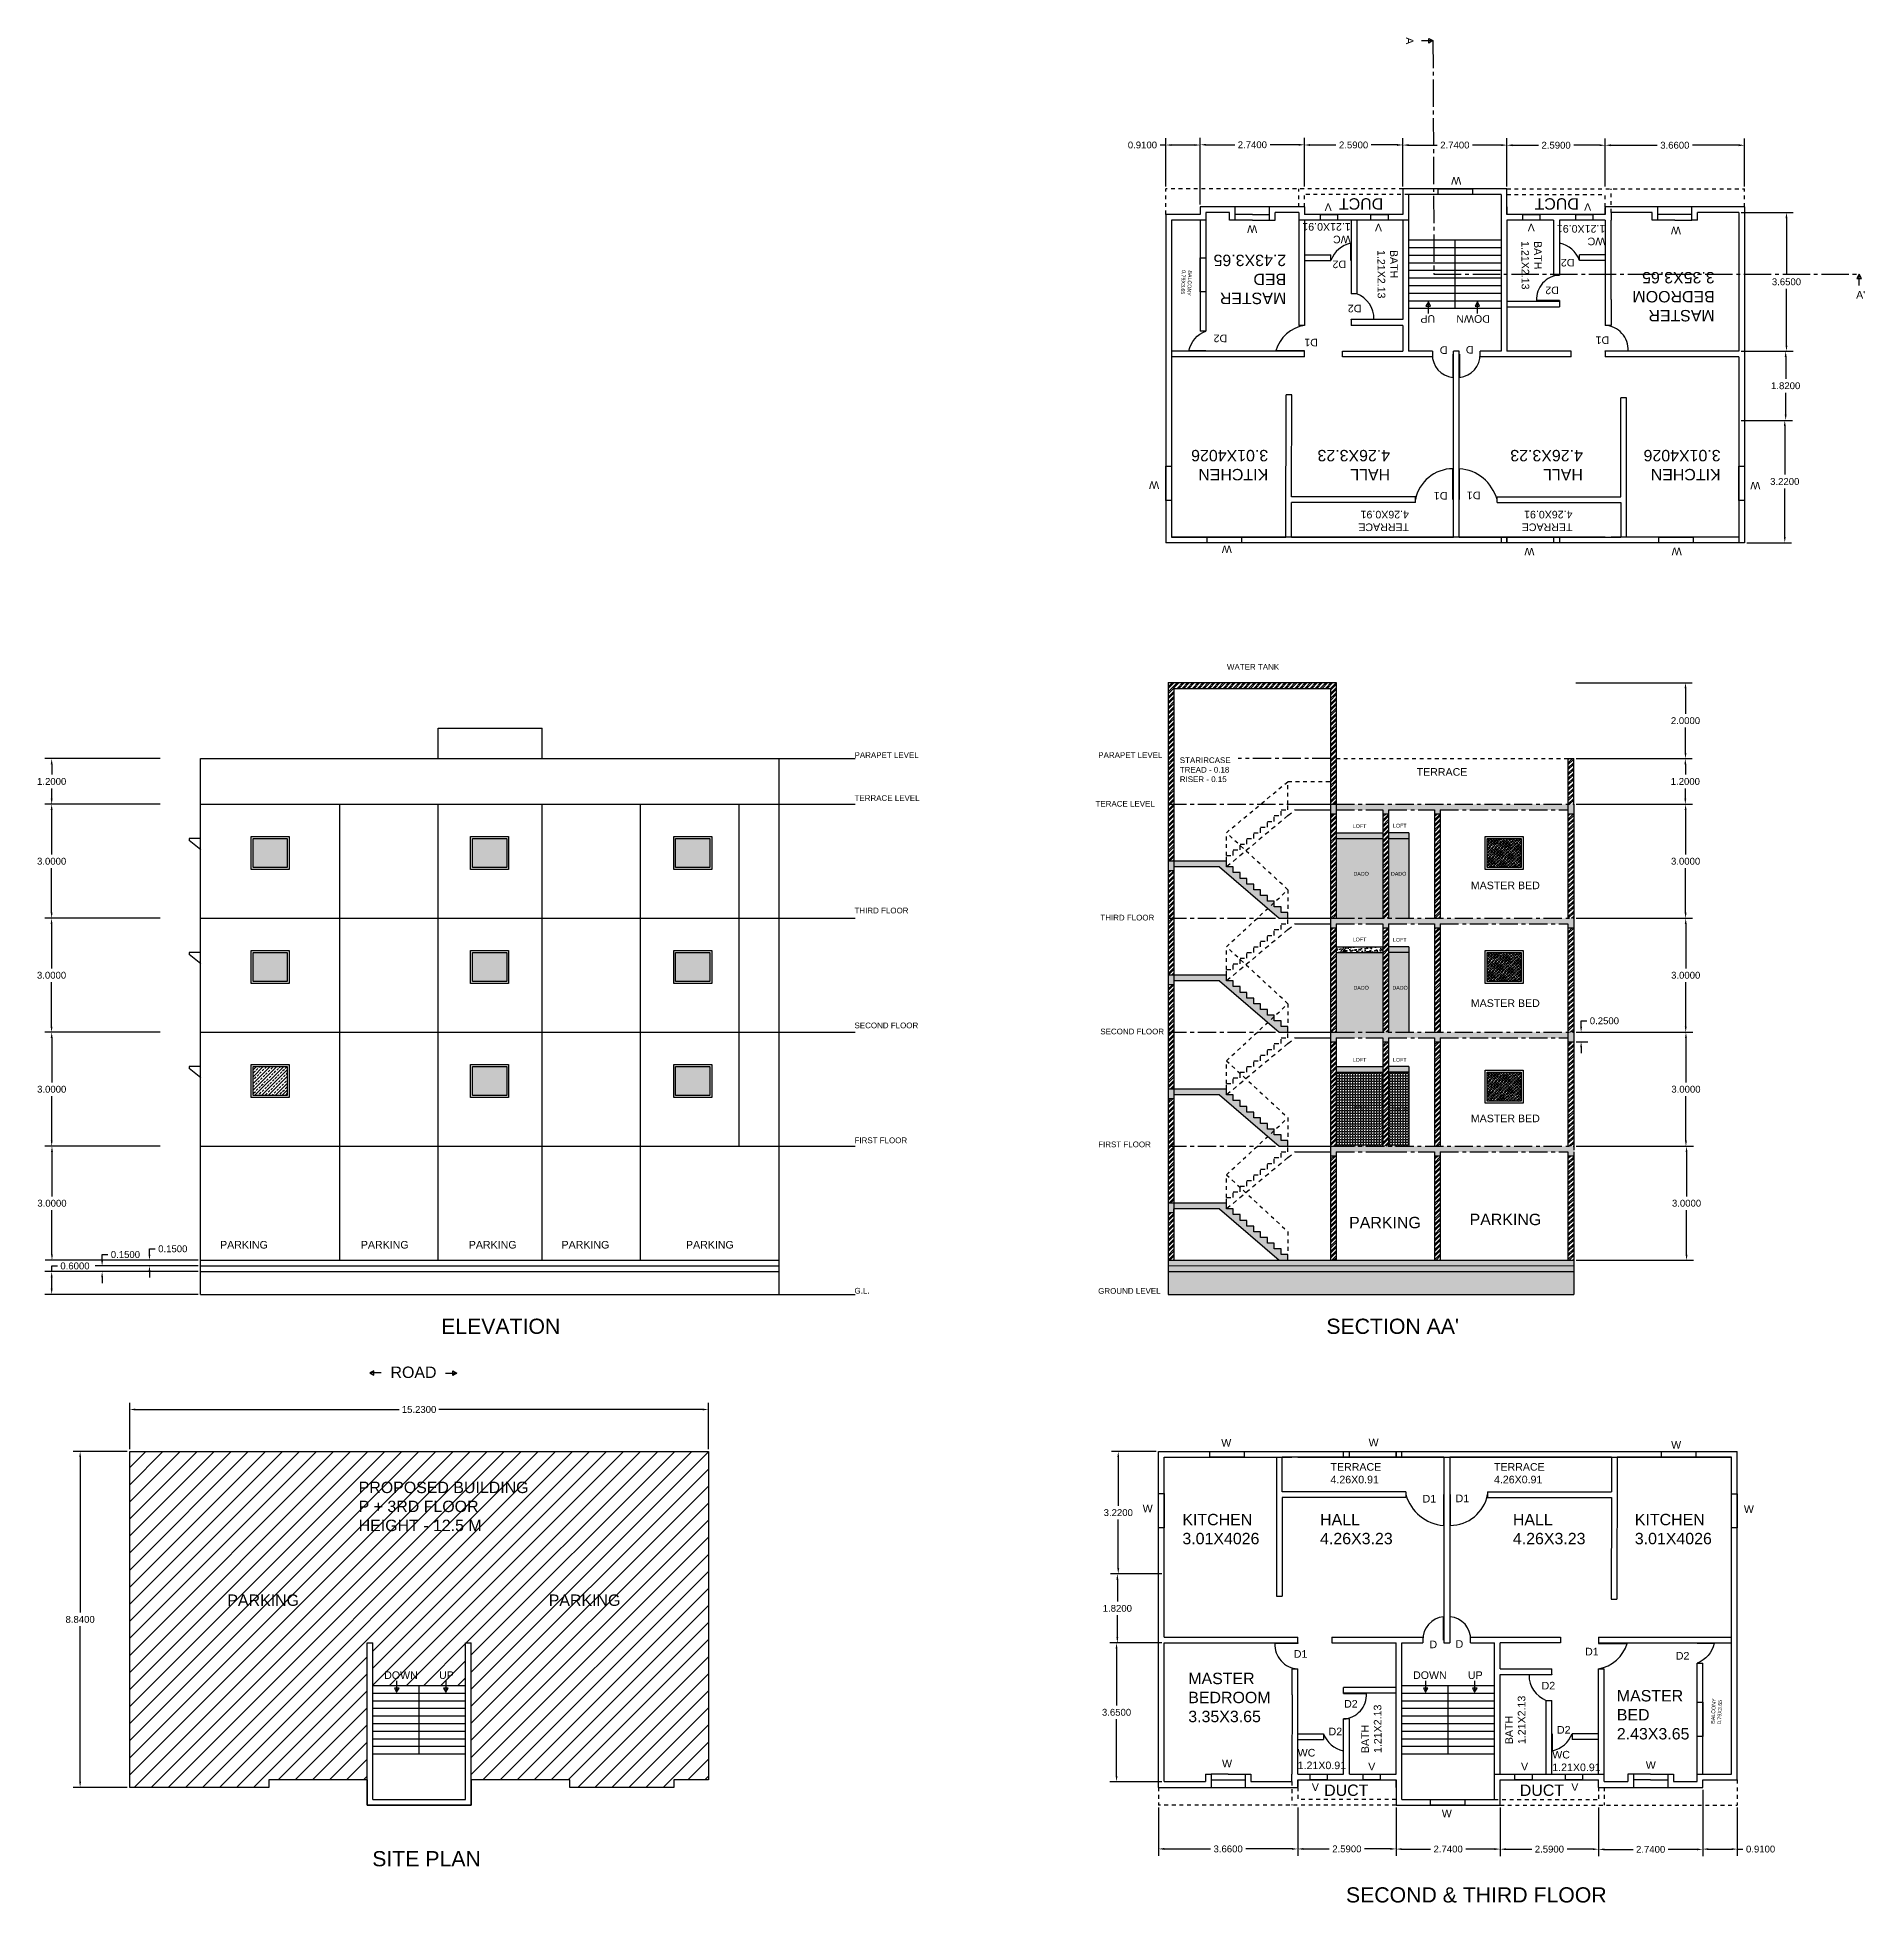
# Model space of a CAD drawing. Header units: millimetres. Extents: x 2637 to 2769, y 1120 to 1169.
# Drawn here: x 2720.82 to 2768.92, y 1120.29 to 1169.38 of the extents above; entities that cross this region are included whole.
import ezdxf

# ---------------------------------------------------------------- set-up
doc = ezdxf.new("R2010")
doc.units = ezdxf.units.MM
for name, pattern in [('ACAD_ISO02W100', [15, 12, -3]), ('ACAD_ISO04W100', [30, 24, -3, 0, -3]), ('ACAD_ISO07W100', [3, 0, -3])]:
    doc.linetypes.add(name, pattern=pattern)
for name, color, linetype in [('DOOR 2', 30, 'Continuous'), ('Vents', 170, 'Continuous'), ('WINDOW', 80, 'Continuous')]:
    doc.layers.add(name, color=color, linetype=linetype)
doc.styles.get("Standard").update_dxf_attribs({"font": 'arial.ttf'})
doc.dimstyles.get("Standard").update_dxf_attribs({"dimtxt": 0.18, "dimasz": 0.15, "dimexe": 0.18, "dimexo": 0.0625, "dimgap": 0.09, "dimtad": 0, "dimtih": 1, "dimtoh": 1, "dimdec": 4, "dimzin": 0, "dimdsep": 46, "dimtxsty": 'Standard', "dimcen": 0.09, "dimadec": 0, "dimazin": 0, "dimtfac": 1, "dimtdec": 4, "dimtofl": 0, "dimtmove": 0, "dimatfit": 3, "dimfxl": 1, "dimtolj": 1, "dimtzin": 0, "dimarcsym": 0})
pattern_1 = [(50, (-29.05243, 0), (0.182184669, -0.0159390855), [0.01905, -0.20955]), (355, (-29.05243, 0), (-0.035243421, 0.191056845), [0.01524, -0.167640584]), (100.451445, (-29.03725, -0.00133), (0.146941247, 0.175117752), [0.016190009, -0.178090245]), (46.1842, (-29.05243, 0.0508), (0.271079041, -0.042042328), [0.028575, -0.314325]), (96.635558, (-29.02984, 0.0473), (0.237404134, 0.247426125), [0.024285023, -0.267135608]), (351.184151, (-29.05243, 0.0508), (0.237404134, 0.247426125), [0.022859967, -0.251459732]), (21, (-29.02703, 0.0381), (0.151614391, -0.102265198), [0.01905, -0.20955]), (326, (-29.02703, 0.0381), (0.061802028, 0.184187966), [0.01524, -0.16764]), (71.451445, (-29.0144, 0.02958), (0.213416419, 0.081922769), [0.016190009, -0.178089938]), (37.5, (-29.052435, 0), (0.0030886033, 0.0845550389), [0, -0.165608, 0, -0.17018, 0, -0.168275]), (7.5, (-29.052435, 0), (0.0668196625, 0.1001805748), [0, -0.097028, 0, -0.161798, 0, -0.064135]), (327.5, (-29.10908, 0), (0.1355905952, -0.005728744), [0, -0.0635, 0, -0.19812, 0, -0.26289]), (317.5, (-29.13448, 0), (0.1481291814, 0.025426491), [0, -0.08255, 0, -0.131572, 0, -0.18669])]
pattern_2 = [(45, (-29.052435, 0), (-0.067351921, 0.067351921), []), (45, (-29.00753, 0), (-0.067351921, 0.067351921), [])]
pattern_3 = [(0, (-29.052435, 0), (0, 0.06985), [0.0508, -0.01905]), (90, (-29.052435, 0), (-0.06985, 4e-18), [0.0508, -0.01905])]

msp = doc.modelspace()

# ---------------------------------------------------------------- texts
at = {"color": 0, "ltscale": 0.01, "insert": (2757.04419, 1169.3803), "char_height": 0.2, "attachment_point": 1, "rotation": 270}
msp.add_mtext_dynamic_manual_height_columns('A', width=0.441111, gutter_width=12.5, heights=[0], dxfattribs=at)
at = {"color": 85, "true_color": 0x58ba48, "char_height": 0.2, "attachment_point": 1, "rotation": 180}
for insert in [(2758.30046, 1165.5051), (2752.93133, 1164.23174), (2764.08382, 1164.1925), (2750.3493, 1157.49518), (2766.17321, 1157.48038), (2752.26351, 1155.80448), (2760.2271, 1155.74302), (2764.10485, 1155.75108)]:
    msp.add_mtext_dynamic_manual_height_columns('W', width=0.5563273, gutter_width=12.5, heights=[0], dxfattribs=dict(at, insert=insert))
at = {"color": 5, "linetype": 'ACAD_ISO07W100', "ltscale": 0.01, "char_height": 0.2, "attachment_point": 1, "rotation": 180}
for insert in [(2754.89204, 1164.80996), (2761.72129, 1164.81457), (2756.21508, 1164.27173), (2760.23675, 1164.27173)]:
    msp.add_mtext_dynamic_manual_height_columns('V', width=0.4025776, gutter_width=12.5, heights=[0], dxfattribs=dict(at, insert=insert))
at = {"color": 41, "linetype": 'ACAD_ISO07W100', "ltscale": 0.01, "true_color": 0xf4ee51, "char_height": 0.3, "attachment_point": 1, "rotation": 180}
for insert in [(2756.24728, 1164.84502), (2761.39619, 1164.84502)]:
    msp.add_mtext_dynamic_manual_height_columns('DUCT', width=1.7765716, gutter_width=12.5, heights=[0], dxfattribs=dict(at, insert=insert))
at = {"color": 41, "ltscale": 0.01, "true_color": 0xf4ee51, "char_height": 0.2, "attachment_point": 1}
for s, width, insert, rotation in [('WC 1.21X0.91', 0.7325812, (2755.39297, 1163.9592), 180), ('WC 1.21X0.91', 0.7325812, (2762.09297, 1163.90694), 180), ('BATH 1.21X2.13', 1.0757017, (2760.41757, 1164.01849), 270.303937), ('BATH 1.21X2.13', 1.0757017, (2756.62867, 1163.78333), 270.303937), ('TERRACE 4.26X0.91', 1.5496092, (2756.9268, 1156.38531), 180), ('TERRACE 4.26X0.91', 1.5496092, (2761.22913, 1156.38531), 180), ('BATH 1.21X2.13', 1.0757017, (2759.46079, 1124.46018), 90.303937), ('BATH 1.21X2.13', 1.0757017, (2755.67189, 1124.22502), 90.303937)]:
    msp.add_mtext_dynamic_manual_height_columns(s, width=width, gutter_width=12.5, heights=[0], dxfattribs=dict(at, insert=insert, rotation=rotation))
at = {"color": 41, "true_color": 0xf4ee51, "attachment_point": 1}
for s, width, insert, char_height, rotation in [('MASTER BED 2.43X3.65', 1.9069144, (2753.69321, 1162.35851), 0.3, 180), ('D2', 0.5563273, (2755.26932, 1163.30515), 0.2, 180), ('D2', 0.5563273, (2761.27961, 1163.34916), 0.2, 180), ('BALCONY 0.79X3.65', 0.76, (2751.2165, 1163.24321), 0.1, 267.483701), ('D2', 0.5563273, (2760.87156, 1162.62087), 0.2, 180), ('D2', 0.5563273, (2755.67322, 1162.1426), 0.2, 180), ('UP', 0.6370009, (2757.61197, 1161.86632), 0.2, 180), ('D2', 0.5563273, (2752.14096, 1161.35636), 0.2, 180), ('D1', 0.5563273, (2762.19531, 1161.30756), 0.2, 180), ('D1', 0.5563273, (2754.5287, 1161.24659), 0.2, 180), ('D', 0.3176897, (2757.93753, 1161.0473), 0.2, 180), ('D', 0.3176897, (2758.62471, 1161.05684), 0.2, 180), ('KITCHEN\\P3.01X4026', 5.6150828, (2753.21975, 1157.72122), 0.3, 180), ('HALL 4.26X3.23', 0.3, (2756.42913, 1157.72122), 0.3, 180), ('HALL 4.26X3.23', 0.3, (2761.5032, 1157.72122), 0.3, 180), ('KITCHEN\\P3.01X4026', 5.6150828, (2765.12754, 1157.72122), 0.3, 180), ('D1', 0.3176897, (2757.93753, 1157.2142), 0.2, 180), ('D1', 0.3176897, (2758.80605, 1157.22374), 0.2, 180), ('BALCONY 0.79X3.65', 0.76, (2764.87297, 1125.0003), 0.1, 87.483701)]:
    msp.add_mtext_dynamic_manual_height_columns(s, width=width, gutter_width=12.5, heights=[0], dxfattribs=dict(at, insert=insert, char_height=char_height, rotation=rotation))
at = {"color": 2, "true_color": 0xf1eb1f, "attachment_point": 1, "rotation": 180}
for s, width, insert, char_height in [('MASTER BEDROOM 3.35X3.65', 2.2051227, (2764.97288, 1161.90355), 0.3), ('DOWN', 0.6370009, (2759.05605, 1161.86632), 0.2)]:
    msp.add_mtext_dynamic_manual_height_columns(s, width=width, gutter_width=12.5, heights=[0], dxfattribs=dict(at, insert=insert, char_height=char_height))
at = {"color": 0, "ltscale": 0.01, "insert": (2768.69408, 1162.5019), "char_height": 0.2, "attachment_point": 7}
msp.add_mtext_dynamic_manual_height_columns("A'", width=0.441111, gutter_width=12.5, heights=[0], dxfattribs=at)
at = {"color": 1, "ltscale": 0.01, "char_height": 0.15, "attachment_point": 1}
for s, insert in [('WATER TANK', (2752.135, 1152.88482)), ('PARAPET LEVEL', (2742.33273, 1150.56608)), ('PARAPET LEVEL', (2748.74746, 1150.56608)), ('TERRACE LEVEL', (2742.33273, 1149.43463)), ('TERACE LEVEL', (2748.67565, 1149.28346)), ('THIRD FLOOR', (2742.33273, 1146.47435)), ('THIRD FLOOR', (2748.80211, 1146.28829)), ('SECOND FLOOR', (2742.33273, 1143.45117)), ('SECOND FLOOR', (2748.80211, 1143.29113)), ('FIRST FLOOR', (2742.33273, 1140.42709)), ('FIRST FLOOR', (2748.7461, 1140.32025)), ('G.L.', (2742.33273, 1136.46869)), ('GROUND LEVEL', (2748.7461, 1136.46311))]:
    msp.add_mtext_dynamic_manual_height_columns(s, width=1.8616606, gutter_width=12.5, heights=[0], dxfattribs=dict(at, insert=insert))
at = {"color": 7, "linetype": 'Continuous', "ltscale": 0.0001, "insert": (2750.89301, 1150.42972), "char_height": 0.15, "attachment_point": 1}
msp.add_mtext_dynamic_manual_height_columns('{\\C2;STARIRCASE\\PTREAD - 0.18\\PRISER - 0.15}', width=1.8770446, gutter_width=12.5, heights=[0], dxfattribs=at)
at = {"color": 41, "ltscale": 0.01, "true_color": 0xf4ee51, "char_height": 0.2, "attachment_point": 1}
for s, width, insert in [('TERRACE', 1.5496092, (2757.12733, 1150.14712)), ('TERRACE 4.26X0.91', 1.5496092, (2754.86034, 1131.8582)), ('TERRACE 4.26X0.91', 1.5496092, (2759.16267, 1131.8582)), ('WC 1.21X0.91', 0.7325812, (2753.99649, 1124.33657)), ('WC 1.21X0.91', 0.7325812, (2760.69649, 1124.28431))]:
    msp.add_mtext_dynamic_manual_height_columns(s, width=width, gutter_width=12.5, heights=[0], dxfattribs=dict(at, insert=insert))
at = {"color": 2, "ltscale": 0.01, "attachment_point": 1}
for s, width, insert, char_height in [('LOFT', 0.532869, (2755.44528, 1148.67159), 0.1), ('LOFT', 0.532869, (2756.50512, 1148.68188), 0.1), ('DADO', 0.6115259, (2755.46473, 1147.41752), 0.1), ('DADO', 0.1, (2756.45143, 1147.41752), 0.1), ('LOFT', 0.532869, (2755.44528, 1145.68662), 0.1), ('LOFT', 0.532869, (2756.50512, 1145.67957), 0.1), ('DADO', 0.6115259, (2755.46473, 1144.41752), 0.1), ('DADO', 0.6115259, (2756.4894, 1144.41752), 0.1), ('LOFT', 0.532869, (2755.44528, 1142.52016), 0.1), ('LOFT', 0.532869, (2756.50512, 1142.52016), 0.1), ('DADO', 0.6115259, (2755.46473, 1141.26752), 0.1), ('DADO', 0.1, (2756.49019, 1141.24084), 0.1), ('PARKING', 3.2287599, (2758.52082, 1138.41991), 0.3), ('PARKING', 3.2287599, (2755.35032, 1138.33816), 0.3), ('PARKING', 2.8271505, (2725.63433, 1137.70389), 0.2), ('PARKING', 2.8271505, (2729.3392, 1137.70389), 0.2), ('PARKING', 2.8271505, (2732.18019, 1137.70389), 0.2), ('PARKING', 2.8271505, (2734.6215, 1137.70389), 0.2), ('PARKING', 2.8271505, (2737.8965, 1137.70389), 0.2)]:
    msp.add_mtext_dynamic_manual_height_columns(s, width=width, gutter_width=12.5, heights=[0], dxfattribs=dict(at, insert=insert, char_height=char_height))
at = {"color": 41, "true_color": 0xf4ee51, "attachment_point": 1}
for s, width, insert, char_height in [('{\\H0.66667x;MASTER BED} ', 1.9069144, (2758.55277, 1147.16089), 0.3), ('{\\H0.66667x;MASTER BED} ', 1.9069144, (2758.55277, 1144.06267), 0.3), ('{\\H0.66667x;MASTER BED} ', 1.9069144, (2758.55277, 1141.02857), 0.3), ('D1', 0.3176897, (2757.28342, 1131.01977), 0.2), ('D1', 0.3176897, (2758.15194, 1131.02931), 0.2), ('KITCHEN\\P3.01X4026', 5.6150828, (2750.96192, 1130.52229), 0.3), ('HALL 4.26X3.23', 0.3, (2754.58626, 1130.52229), 0.3), ('HALL 4.26X3.23', 0.3, (2759.66033, 1130.52229), 0.3), ('KITCHEN\\P3.01X4026', 5.6150828, (2762.86972, 1130.52229), 0.3), ('D', 0.3176897, (2757.46476, 1127.18667), 0.2), ('D', 0.3176897, (2758.15194, 1127.19621), 0.2), ('D1', 0.5563273, (2753.89415, 1126.93595), 0.2), ('D1', 0.5563273, (2761.56077, 1126.99692), 0.2), ('D2', 0.5563273, (2763.94851, 1126.88715), 0.2), ('UP', 0.6370009, (2758.47749, 1126.37719), 0.2), ('D2', 0.5563273, (2760.41624, 1126.10091), 0.2), ('MASTER BED 2.43X3.65', 1.9069144, (2762.39625, 1125.885), 0.3), ('D2', 0.5563273, (2755.2179, 1125.62264), 0.2), ('D2', 0.5563273, (2754.80986, 1124.89435), 0.2), ('D2', 0.5563273, (2760.82014, 1124.93836), 0.2)]:
    msp.add_mtext_dynamic_manual_height_columns(s, width=width, gutter_width=12.5, heights=[0], dxfattribs=dict(at, insert=insert, char_height=char_height))
at = {"color": 242, "ltscale": 0.01, "true_color": 0xcd2027, "attachment_point": 1}
for s, width, insert, char_height in [('ELEVATION', 4.5910121, (2731.45291, 1135.65862), 0.4), ("SECTION AA'", 9.1820242, (2754.75112, 1135.65862), 0.4), ('ROAD', 2.0789711, (2730.11998, 1134.39793), 0.3), ('PROPOSED BUILDING P + 3RD FLOOR HEIGHT - 12.5 M', 4.7900853, (2729.28207, 1131.36834), 0.3), ('PARKING', 3.2287599, (2725.82593, 1128.39962), 0.3), ('PARKING', 3.2287599, (2734.28438, 1128.39962), 0.3), ('SECOND & THIRD FLOOR', 7.5429854, (2755.26753, 1120.69469), 0.4)]:
    msp.add_mtext_dynamic_manual_height_columns(s, width=width, gutter_width=12.5, heights=[0], dxfattribs=dict(at, insert=insert, char_height=char_height))
at = {"color": 85, "true_color": 0x58ba48, "char_height": 0.2, "attachment_point": 1}
for insert in [(2751.98462, 1132.49243), (2755.86237, 1132.50049), (2763.82596, 1132.43903), (2749.91625, 1130.76313), (2765.74016, 1130.74833), (2752.00565, 1124.05101), (2763.15813, 1124.01177), (2757.789, 1122.73841)]:
    msp.add_mtext_dynamic_manual_height_columns('W', width=0.5563273, gutter_width=12.5, heights=[0], dxfattribs=dict(at, insert=insert))
at = {"color": 240, "true_color": 0xed1f24, "char_height": 0.2, "attachment_point": 1}
for s, insert in [('DOWN', (2729.95288, 1126.37719)), ('UP', (2731.39696, 1126.37719))]:
    msp.add_mtext_dynamic_manual_height_columns(s, width=0.6370009, gutter_width=12.5, heights=[0], dxfattribs=dict(at, insert=insert))
at = {"color": 2, "true_color": 0xf1eb1f, "attachment_point": 1}
for s, width, insert, char_height in [('MASTER BEDROOM 3.35X3.65', 2.2051227, (2751.11658, 1126.33996), 0.3), ('DOWN', 0.6370009, (2757.03341, 1126.37719), 0.2)]:
    msp.add_mtext_dynamic_manual_height_columns(s, width=width, gutter_width=12.5, heights=[0], dxfattribs=dict(at, insert=insert, char_height=char_height))
at = {"color": 5, "linetype": 'ACAD_ISO07W100', "ltscale": 0.01, "char_height": 0.2, "attachment_point": 1}
for insert in [(2755.85271, 1123.97178), (2759.87438, 1123.97178), (2754.36817, 1123.42894), (2761.19742, 1123.43355)]:
    msp.add_mtext_dynamic_manual_height_columns('V', width=0.4025776, gutter_width=12.5, heights=[0], dxfattribs=dict(at, insert=insert))
at = {"color": 41, "linetype": 'ACAD_ISO07W100', "ltscale": 0.01, "true_color": 0xf4ee51, "char_height": 0.3, "attachment_point": 1}
for insert in [(2754.69327, 1123.39849), (2759.84218, 1123.39849)]:
    msp.add_mtext_dynamic_manual_height_columns('DUCT', width=1.7765716, gutter_width=12.5, heights=[0], dxfattribs=dict(at, insert=insert))
at = {"color": 7, "ltscale": 0.01, "true_color": 0xffffff, "insert": (2729.64012, 1121.64659), "char_height": 0.4, "attachment_point": 1}
msp.add_mtext_dynamic_manual_height_columns('SITE PLAN', width=4.7864274, gutter_width=12.5, heights=[0], dxfattribs=at)

# ---------------------------------------------------------------- blocks, each defined once
blk = doc.blocks.new('*D13')
at = {"color": 0, "lineweight": -2, "ltscale": 0.01, "transparency": 16777216}
for p, q in [((2723.256, 1132.227), (2723.256, 1133.448)), ((2723.406, 1133.268), (2730.346, 1133.268)), ((2738.336, 1133.268), (2731.396, 1133.268)), ((2738.486, 1132.227), (2738.486, 1133.448))]:
    blk.add_line(p, q, dxfattribs=at)
at = {"color": 0, "ltscale": 0.01, "transparency": 16777216}
for points in [[(2723.406, 1133.293), (2723.406, 1133.243), (2723.256, 1133.268)], [(2738.336, 1133.293), (2738.336, 1133.243), (2738.486, 1133.268)]]:
    blk.add_solid(points, dxfattribs=at)
at = {"layer": 'Defpoints', "color": 0, "ltscale": 0.01, "transparency": 16777216}
for p in [(2738.486, 1133.268), (2723.256, 1132.164), (2738.486, 1132.164)]:
    blk.add_point(p, dxfattribs=at)
at = {"color": 0, "ltscale": 0.01, "transparency": 16777216, "insert": (2730.871, 1133.268), "char_height": 0.18, "attachment_point": 5}
blk.add_mtext('\\A1;15.2300', dxfattribs=at)
blk = doc.blocks.new('*D14')
at = {"color": 0, "lineweight": -2, "ltscale": 0.01, "transparency": 16777216}
for p, q in [((2723.193, 1132.164), (2721.771, 1132.164)), ((2721.951, 1132.014), (2721.951, 1127.926)), ((2721.951, 1123.474), (2721.951, 1127.562)), ((2723.193, 1123.324), (2721.771, 1123.324))]:
    blk.add_line(p, q, dxfattribs=at)
at = {"color": 0, "ltscale": 0.01, "transparency": 16777216}
for points in [[(2721.926, 1132.014), (2721.976, 1132.014), (2721.951, 1132.164)], [(2721.926, 1123.474), (2721.976, 1123.474), (2721.951, 1123.324)]]:
    blk.add_solid(points, dxfattribs=at)
at = {"layer": 'Defpoints', "color": 0, "ltscale": 0.01, "transparency": 16777216}
for p in [(2723.256, 1132.164), (2721.951, 1123.324), (2723.256, 1123.324)]:
    blk.add_point(p, dxfattribs=at)
at = {"color": 0, "ltscale": 0.01, "transparency": 16777216, "insert": (2721.951, 1127.744), "char_height": 0.18, "attachment_point": 5}
blk.add_mtext('\\A1;8.8400', dxfattribs=at)
blk = doc.blocks.new('D2')
at = {"layer": 'DOOR 2'}
for p, q in [((-0.157, 0.16), (-0.147, 0.16)), ((-0.147, 0.16), (-0.147, -0.29))]:
    blk.add_line(p, q, dxfattribs=at)
blk.add_arc((-0.295, 0.407), 0.713, 282.0325, 339.7123, dxfattribs=at)
blk = doc.blocks.new('*D15')
at = {"color": 0, "lineweight": -2, "transparency": 16777216}
for p, q in [((2750.336, 1122.792), (2750.336, 1121.524)), ((2753.996, 1122.792), (2753.996, 1121.524)), ((2750.486, 1121.704), (2751.703, 1121.704)), ((2753.846, 1121.704), (2752.63, 1121.704))]:
    blk.add_line(p, q, dxfattribs=at)
at = {"color": 0, "transparency": 16777216}
for points in [[(2750.486, 1121.729), (2750.486, 1121.679), (2750.336, 1121.704)], [(2753.846, 1121.729), (2753.846, 1121.679), (2753.996, 1121.704)]]:
    blk.add_solid(points, dxfattribs=at)
at = {"layer": 'Defpoints', "color": 0, "transparency": 16777216}
for p in [(2750.336, 1122.854), (2753.996, 1122.854), (2753.996, 1121.704)]:
    blk.add_point(p, dxfattribs=at)
at = {"color": 0, "transparency": 16777216, "insert": (2752.166, 1121.704), "char_height": 0.18, "attachment_point": 5}
blk.add_mtext('\\A1;3.6600', dxfattribs=at)
blk = doc.blocks.new('*D16')
at = {"color": 0, "lineweight": -2, "transparency": 16777216}
for p, q in [((2753.996, 1122.792), (2753.996, 1121.524)), ((2756.586, 1122.792), (2756.586, 1121.524)), ((2754.146, 1121.704), (2754.827, 1121.704)), ((2756.436, 1121.704), (2755.756, 1121.704))]:
    blk.add_line(p, q, dxfattribs=at)
at = {"color": 0, "transparency": 16777216}
for points in [[(2754.146, 1121.729), (2754.146, 1121.679), (2753.996, 1121.704)], [(2756.436, 1121.729), (2756.436, 1121.679), (2756.586, 1121.704)]]:
    blk.add_solid(points, dxfattribs=at)
at = {"layer": 'Defpoints', "color": 0, "transparency": 16777216}
for p in [(2753.996, 1122.854), (2756.586, 1122.854), (2756.586, 1121.704)]:
    blk.add_point(p, dxfattribs=at)
at = {"color": 0, "transparency": 16777216, "insert": (2755.291, 1121.704), "char_height": 0.18, "attachment_point": 5}
blk.add_mtext('\\A1;2.5900', dxfattribs=at)
blk = doc.blocks.new('*D17')
at = {"color": 0, "lineweight": -2, "transparency": 16777216}
for p, q in [((2756.586, 1122.792), (2756.586, 1121.52)), ((2759.326, 1122.792), (2759.326, 1121.52)), ((2756.736, 1121.7), (2757.492, 1121.7)), ((2759.176, 1121.7), (2758.421, 1121.7))]:
    blk.add_line(p, q, dxfattribs=at)
at = {"color": 0, "transparency": 16777216}
for points in [[(2756.736, 1121.725), (2756.736, 1121.675), (2756.586, 1121.7)], [(2759.176, 1121.725), (2759.176, 1121.675), (2759.326, 1121.7)]]:
    blk.add_solid(points, dxfattribs=at)
at = {"layer": 'Defpoints', "color": 0, "transparency": 16777216}
for p in [(2756.586, 1122.854), (2759.326, 1122.854), (2759.326, 1121.7)]:
    blk.add_point(p, dxfattribs=at)
at = {"color": 0, "transparency": 16777216, "insert": (2757.956, 1121.7), "char_height": 0.18, "attachment_point": 5}
blk.add_mtext('\\A1;2.7400', dxfattribs=at)
blk = doc.blocks.new('*D18')
at = {"color": 0, "lineweight": -2, "transparency": 16777216}
for p, q in [((2759.326, 1122.792), (2759.326, 1121.517)), ((2761.916, 1122.792), (2761.916, 1121.517)), ((2759.476, 1121.697), (2760.157, 1121.697)), ((2761.766, 1121.697), (2761.086, 1121.697))]:
    blk.add_line(p, q, dxfattribs=at)
at = {"color": 0, "transparency": 16777216}
for points in [[(2759.476, 1121.722), (2759.476, 1121.672), (2759.326, 1121.697)], [(2761.766, 1121.722), (2761.766, 1121.672), (2761.916, 1121.697)]]:
    blk.add_solid(points, dxfattribs=at)
at = {"layer": 'Defpoints', "color": 0, "transparency": 16777216}
for p in [(2759.326, 1122.854), (2761.916, 1122.854), (2761.916, 1121.697)]:
    blk.add_point(p, dxfattribs=at)
at = {"color": 0, "transparency": 16777216, "insert": (2760.621, 1121.697), "char_height": 0.18, "attachment_point": 5}
blk.add_mtext('\\A1;2.5900', dxfattribs=at)
blk = doc.blocks.new('*D19')
at = {"color": 0, "lineweight": -2, "transparency": 16777216}
for p, q in [((2764.656, 1123.262), (2764.656, 1121.512)), ((2761.916, 1122.792), (2761.916, 1121.512)), ((2762.066, 1121.692), (2762.822, 1121.692)), ((2764.506, 1121.692), (2763.751, 1121.692))]:
    blk.add_line(p, q, dxfattribs=at)
at = {"color": 0, "transparency": 16777216}
for points in [[(2762.066, 1121.717), (2762.066, 1121.667), (2761.916, 1121.692)], [(2764.506, 1121.717), (2764.506, 1121.667), (2764.656, 1121.692)]]:
    blk.add_solid(points, dxfattribs=at)
at = {"layer": 'Defpoints', "color": 0, "transparency": 16777216}
for p in [(2764.656, 1123.324), (2761.916, 1122.854), (2764.656, 1121.692)]:
    blk.add_point(p, dxfattribs=at)
at = {"color": 0, "transparency": 16777216, "insert": (2763.286, 1121.692), "char_height": 0.18, "attachment_point": 5}
blk.add_mtext('\\A1;2.7400', dxfattribs=at)
blk = doc.blocks.new('*D20')
at = {"color": 0, "lineweight": -2, "transparency": 16777216}
for p, q in [((2764.656, 1123.262), (2764.656, 1121.519)), ((2765.566, 1122.792), (2765.566, 1121.519)), ((2764.806, 1121.699), (2765.416, 1121.699)), ((2765.566, 1121.699), (2765.716, 1121.699))]:
    blk.add_line(p, q, dxfattribs=at)
at = {"color": 0, "transparency": 16777216}
for points in [[(2764.806, 1121.724), (2764.806, 1121.674), (2764.656, 1121.699)], [(2765.416, 1121.724), (2765.416, 1121.674), (2765.566, 1121.699)]]:
    blk.add_solid(points, dxfattribs=at)
at = {"layer": 'Defpoints', "color": 0, "transparency": 16777216}
for p in [(2764.656, 1123.324), (2765.566, 1122.854), (2765.566, 1121.699)]:
    blk.add_point(p, dxfattribs=at)
at = {"color": 0, "transparency": 16777216, "insert": (2766.18, 1121.699), "char_height": 0.18, "attachment_point": 5}
blk.add_mtext('\\A1;0.9100', dxfattribs=at)
blk = doc.blocks.new('*D21')
at = {"color": 0, "lineweight": -2, "transparency": 16777216}
for p, q in [((2750.274, 1132.164), (2749.094, 1132.164)), ((2749.274, 1132.014), (2749.274, 1130.736)), ((2749.274, 1129.094), (2749.274, 1130.372)), ((2750.424, 1128.944), (2749.094, 1128.944))]:
    blk.add_line(p, q, dxfattribs=at)
at = {"color": 0, "transparency": 16777216}
for points in [[(2749.249, 1132.014), (2749.299, 1132.014), (2749.274, 1132.164)], [(2749.249, 1129.094), (2749.299, 1129.094), (2749.274, 1128.944)]]:
    blk.add_solid(points, dxfattribs=at)
at = {"layer": 'Defpoints', "color": 0, "transparency": 16777216}
for p in [(2750.336, 1132.164), (2749.274, 1128.944), (2750.486, 1128.944)]:
    blk.add_point(p, dxfattribs=at)
at = {"color": 0, "transparency": 16777216, "insert": (2749.274, 1130.554), "char_height": 0.18, "attachment_point": 5}
blk.add_mtext('\\A1;3.2200', dxfattribs=at)
blk = doc.blocks.new('*D22')
at = {"color": 0, "lineweight": -2, "transparency": 16777216}
for p, q in [((2750.424, 1128.944), (2749.07, 1128.944)), ((2749.25, 1128.794), (2749.25, 1128.216)), ((2749.25, 1127.274), (2749.25, 1127.852)), ((2750.424, 1127.124), (2749.07, 1127.124))]:
    blk.add_line(p, q, dxfattribs=at)
at = {"color": 0, "transparency": 16777216}
for points in [[(2749.225, 1128.794), (2749.275, 1128.794), (2749.25, 1128.944)], [(2749.225, 1127.274), (2749.275, 1127.274), (2749.25, 1127.124)]]:
    blk.add_solid(points, dxfattribs=at)
at = {"layer": 'Defpoints', "color": 0, "transparency": 16777216}
for p in [(2750.486, 1128.944), (2749.25, 1127.124), (2750.486, 1127.124)]:
    blk.add_point(p, dxfattribs=at)
at = {"color": 0, "transparency": 16777216, "insert": (2749.25, 1128.034), "char_height": 0.18, "attachment_point": 5}
blk.add_mtext('\\A1;1.8200', dxfattribs=at)
blk = doc.blocks.new('*D23')
at = {"color": 0, "lineweight": -2, "transparency": 16777216}
for p, q in [((2750.424, 1127.124), (2749.049, 1127.124)), ((2749.229, 1126.974), (2749.229, 1125.481)), ((2749.229, 1123.624), (2749.229, 1125.117)), ((2750.424, 1123.474), (2749.049, 1123.474))]:
    blk.add_line(p, q, dxfattribs=at)
at = {"color": 0, "transparency": 16777216}
for points in [[(2749.204, 1126.974), (2749.254, 1126.974), (2749.229, 1127.124)], [(2749.204, 1123.624), (2749.254, 1123.624), (2749.229, 1123.474)]]:
    blk.add_solid(points, dxfattribs=at)
at = {"layer": 'Defpoints', "color": 0, "transparency": 16777216}
for p in [(2750.486, 1127.124), (2749.229, 1123.474), (2750.486, 1123.474)]:
    blk.add_point(p, dxfattribs=at)
at = {"color": 0, "transparency": 16777216, "insert": (2749.229, 1125.299), "char_height": 0.18, "attachment_point": 5}
blk.add_mtext('\\A1;3.6500', dxfattribs=at)
blk = doc.blocks.new('*D24')
at = {"color": 0, "lineweight": -2, "ltscale": 0.01, "transparency": 16777216}
for p, q in [((2721.202, 1136.896), (2721.202, 1137.046)), ((2721.202, 1137.046), (2721.352, 1137.046)), ((2725.061, 1136.896), (2721.022, 1136.896)), ((2721.202, 1136.446), (2721.202, 1136.746)), ((2725.061, 1136.296), (2721.022, 1136.296))]:
    blk.add_line(p, q, dxfattribs=at)
at = {"color": 0, "ltscale": 0.01, "transparency": 16777216}
for points in [[(2721.177, 1136.746), (2721.227, 1136.746), (2721.202, 1136.896)], [(2721.177, 1136.446), (2721.227, 1136.446), (2721.202, 1136.296)]]:
    blk.add_solid(points, dxfattribs=at)
at = {"layer": 'Defpoints', "color": 0, "ltscale": 0.01, "transparency": 16777216}
for p in [(2721.202, 1136.896), (2725.123, 1136.896), (2725.123, 1136.296)]:
    blk.add_point(p, dxfattribs=at)
at = {"color": 0, "ltscale": 0.01, "transparency": 16777216, "insert": (2721.815, 1137.046), "char_height": 0.18, "attachment_point": 5}
blk.add_mtext('\\A1;0.6000', dxfattribs=at)
blk = doc.blocks.new('*D25')
at = {"color": 0, "lineweight": -2, "ltscale": 0.01, "transparency": 16777216}
for p, q in [((2725.061, 1137.046), (2722.35, 1137.046)), ((2722.53, 1137.196), (2722.53, 1137.346)), ((2722.53, 1137.346), (2722.68, 1137.346)), ((2725.061, 1136.896), (2722.35, 1136.896)), ((2722.53, 1136.746), (2722.53, 1136.596))]:
    blk.add_line(p, q, dxfattribs=at)
at = {"color": 0, "ltscale": 0.01, "transparency": 16777216}
for points in [[(2722.505, 1137.196), (2722.555, 1137.196), (2722.53, 1137.046)], [(2722.505, 1136.746), (2722.555, 1136.746), (2722.53, 1136.896)]]:
    blk.add_solid(points, dxfattribs=at)
at = {"layer": 'Defpoints', "color": 0, "ltscale": 0.01, "transparency": 16777216}
for p in [(2722.53, 1137.046), (2725.123, 1137.046), (2725.123, 1136.896)]:
    blk.add_point(p, dxfattribs=at)
at = {"color": 0, "ltscale": 0.01, "transparency": 16777216, "insert": (2723.143, 1137.346), "char_height": 0.18, "attachment_point": 5}
blk.add_mtext('\\A1;0.1500', dxfattribs=at)
blk = doc.blocks.new('*D26')
at = {"color": 0, "lineweight": -2, "ltscale": 0.01, "transparency": 16777216}
for p, q in [((2723.776, 1137.346), (2723.776, 1137.496)), ((2723.776, 1137.496), (2723.926, 1137.496)), ((2725.061, 1137.196), (2723.596, 1137.196)), ((2725.061, 1137.046), (2723.596, 1137.046)), ((2723.776, 1136.896), (2723.776, 1136.746))]:
    blk.add_line(p, q, dxfattribs=at)
at = {"color": 0, "ltscale": 0.01, "transparency": 16777216}
for points in [[(2723.751, 1137.346), (2723.801, 1137.346), (2723.776, 1137.196)], [(2723.751, 1136.896), (2723.801, 1136.896), (2723.776, 1137.046)]]:
    blk.add_solid(points, dxfattribs=at)
at = {"layer": 'Defpoints', "color": 0, "ltscale": 0.01, "transparency": 16777216}
for p in [(2723.776, 1137.196), (2725.123, 1137.196), (2725.123, 1137.046)]:
    blk.add_point(p, dxfattribs=at)
at = {"color": 0, "ltscale": 0.01, "transparency": 16777216, "insert": (2724.39, 1137.496), "char_height": 0.18, "attachment_point": 5}
blk.add_mtext('\\A1;0.1500', dxfattribs=at)
blk = doc.blocks.new('*D27')
at = {"color": 0, "lineweight": -2, "ltscale": 0.01, "transparency": 16777216}
for p, q in [((2724.061, 1140.196), (2721.03, 1140.196)), ((2721.21, 1140.046), (2721.21, 1138.878)), ((2721.21, 1137.346), (2721.21, 1138.514)), ((2725.061, 1137.196), (2721.03, 1137.196))]:
    blk.add_line(p, q, dxfattribs=at)
at = {"color": 0, "ltscale": 0.01, "transparency": 16777216}
for points in [[(2721.185, 1140.046), (2721.235, 1140.046), (2721.21, 1140.196)], [(2721.185, 1137.346), (2721.235, 1137.346), (2721.21, 1137.196)]]:
    blk.add_solid(points, dxfattribs=at)
at = {"layer": 'Defpoints', "color": 0, "ltscale": 0.01, "transparency": 16777216}
for p in [(2721.21, 1140.196), (2724.123, 1140.196), (2725.123, 1137.196)]:
    blk.add_point(p, dxfattribs=at)
at = {"color": 0, "ltscale": 0.01, "transparency": 16777216, "insert": (2721.21, 1138.696), "char_height": 0.18, "attachment_point": 5}
blk.add_mtext('\\A1;3.0000', dxfattribs=at)
blk = doc.blocks.new('*D28')
at = {"color": 0, "lineweight": -2, "ltscale": 0.01, "transparency": 16777216}
for p, q in [((2724.061, 1143.196), (2721.023, 1143.196)), ((2721.203, 1143.046), (2721.203, 1141.878)), ((2721.203, 1140.346), (2721.203, 1141.514)), ((2724.061, 1140.196), (2721.023, 1140.196))]:
    blk.add_line(p, q, dxfattribs=at)
at = {"color": 0, "ltscale": 0.01, "transparency": 16777216}
for points in [[(2721.178, 1143.046), (2721.228, 1143.046), (2721.203, 1143.196)], [(2721.178, 1140.346), (2721.228, 1140.346), (2721.203, 1140.196)]]:
    blk.add_solid(points, dxfattribs=at)
at = {"layer": 'Defpoints', "color": 0, "ltscale": 0.01, "transparency": 16777216}
for p in [(2721.203, 1143.196), (2724.123, 1143.196), (2724.123, 1140.196)]:
    blk.add_point(p, dxfattribs=at)
at = {"color": 0, "ltscale": 0.01, "transparency": 16777216, "insert": (2721.203, 1141.696), "char_height": 0.18, "attachment_point": 5}
blk.add_mtext('\\A1;3.0000', dxfattribs=at)
blk = doc.blocks.new('*D29')
at = {"color": 0, "lineweight": -2, "ltscale": 0.01, "transparency": 16777216}
for p, q in [((2724.061, 1146.196), (2721.019, 1146.196)), ((2721.199, 1146.046), (2721.199, 1144.878)), ((2721.199, 1143.346), (2721.199, 1144.514)), ((2724.061, 1143.196), (2721.019, 1143.196))]:
    blk.add_line(p, q, dxfattribs=at)
at = {"color": 0, "ltscale": 0.01, "transparency": 16777216}
for points in [[(2721.174, 1146.046), (2721.224, 1146.046), (2721.199, 1146.196)], [(2721.174, 1143.346), (2721.224, 1143.346), (2721.199, 1143.196)]]:
    blk.add_solid(points, dxfattribs=at)
at = {"layer": 'Defpoints', "color": 0, "ltscale": 0.01, "transparency": 16777216}
for p in [(2721.199, 1146.196), (2724.123, 1146.196), (2724.123, 1143.196)]:
    blk.add_point(p, dxfattribs=at)
at = {"color": 0, "ltscale": 0.01, "transparency": 16777216, "insert": (2721.199, 1144.696), "char_height": 0.18, "attachment_point": 5}
blk.add_mtext('\\A1;3.0000', dxfattribs=at)
blk = doc.blocks.new('*D30')
at = {"color": 0, "lineweight": -2, "ltscale": 0.01, "transparency": 16777216}
for p, q in [((2724.061, 1149.196), (2721.021, 1149.196)), ((2721.201, 1149.046), (2721.201, 1147.878)), ((2721.201, 1146.346), (2721.201, 1147.514)), ((2724.061, 1146.196), (2721.021, 1146.196))]:
    blk.add_line(p, q, dxfattribs=at)
at = {"color": 0, "ltscale": 0.01, "transparency": 16777216}
for points in [[(2721.176, 1149.046), (2721.226, 1149.046), (2721.201, 1149.196)], [(2721.176, 1146.346), (2721.226, 1146.346), (2721.201, 1146.196)]]:
    blk.add_solid(points, dxfattribs=at)
at = {"layer": 'Defpoints', "color": 0, "ltscale": 0.01, "transparency": 16777216}
for p in [(2721.201, 1149.196), (2724.123, 1149.196), (2724.123, 1146.196)]:
    blk.add_point(p, dxfattribs=at)
at = {"color": 0, "ltscale": 0.01, "transparency": 16777216, "insert": (2721.201, 1147.696), "char_height": 0.18, "attachment_point": 5}
blk.add_mtext('\\A1;3.0000', dxfattribs=at)
blk = doc.blocks.new('*D31')
at = {"color": 0, "lineweight": -2, "ltscale": 0.01, "transparency": 16777216}
for p, q in [((2724.061, 1150.396), (2721.022, 1150.396)), ((2721.202, 1150.246), (2721.202, 1149.978)), ((2721.202, 1149.346), (2721.202, 1149.614)), ((2724.061, 1149.196), (2721.022, 1149.196))]:
    blk.add_line(p, q, dxfattribs=at)
at = {"color": 0, "ltscale": 0.01, "transparency": 16777216}
for points in [[(2721.177, 1150.246), (2721.227, 1150.246), (2721.202, 1150.396)], [(2721.177, 1149.346), (2721.227, 1149.346), (2721.202, 1149.196)]]:
    blk.add_solid(points, dxfattribs=at)
at = {"layer": 'Defpoints', "color": 0, "ltscale": 0.01, "transparency": 16777216}
for p in [(2721.202, 1150.396), (2724.123, 1150.396), (2724.123, 1149.196)]:
    blk.add_point(p, dxfattribs=at)
at = {"color": 0, "ltscale": 0.01, "transparency": 16777216, "insert": (2721.202, 1149.796), "char_height": 0.18, "attachment_point": 5}
blk.add_mtext('\\A1;1.2000', dxfattribs=at)
blk = doc.blocks.new('*D32')
at = {"color": 0, "lineweight": -2, "transparency": 16777216}
for p, q in [((2762.093, 1165.452), (2762.093, 1166.719)), ((2762.243, 1166.539), (2763.46, 1166.539)), ((2765.603, 1166.539), (2764.386, 1166.539)), ((2765.753, 1165.452), (2765.753, 1166.719))]:
    blk.add_line(p, q, dxfattribs=at)
at = {"color": 0, "transparency": 16777216}
for points in [[(2762.243, 1166.564), (2762.243, 1166.514), (2762.093, 1166.539)], [(2765.603, 1166.564), (2765.603, 1166.514), (2765.753, 1166.539)]]:
    blk.add_solid(points, dxfattribs=at)
at = {"layer": 'Defpoints', "color": 0, "transparency": 16777216}
for p in [(2762.093, 1166.539), (2762.093, 1165.389), (2765.753, 1165.389)]:
    blk.add_point(p, dxfattribs=at)
at = {"color": 0, "transparency": 16777216, "insert": (2763.923, 1166.539), "char_height": 0.18, "attachment_point": 5}
blk.add_mtext('\\A1;3.6600', dxfattribs=at)
blk = doc.blocks.new('*D33')
at = {"color": 0, "lineweight": -2, "transparency": 16777216}
for p, q in [((2759.503, 1165.452), (2759.503, 1166.719)), ((2759.653, 1166.539), (2760.333, 1166.539)), ((2761.943, 1166.539), (2761.263, 1166.539)), ((2762.093, 1165.452), (2762.093, 1166.719))]:
    blk.add_line(p, q, dxfattribs=at)
at = {"color": 0, "transparency": 16777216}
for points in [[(2759.653, 1166.564), (2759.653, 1166.514), (2759.503, 1166.539)], [(2761.943, 1166.564), (2761.943, 1166.514), (2762.093, 1166.539)]]:
    blk.add_solid(points, dxfattribs=at)
at = {"layer": 'Defpoints', "color": 0, "transparency": 16777216}
for p in [(2759.503, 1166.539), (2759.503, 1165.389), (2762.093, 1165.389)]:
    blk.add_point(p, dxfattribs=at)
at = {"color": 0, "transparency": 16777216, "insert": (2760.798, 1166.539), "char_height": 0.18, "attachment_point": 5}
blk.add_mtext('\\A1;2.5900', dxfattribs=at)
blk = doc.blocks.new('*D34')
at = {"color": 0, "lineweight": -2, "transparency": 16777216}
for p, q in [((2756.763, 1165.452), (2756.763, 1166.723)), ((2756.913, 1166.543), (2757.668, 1166.543)), ((2759.353, 1166.543), (2758.598, 1166.543)), ((2759.503, 1165.452), (2759.503, 1166.723))]:
    blk.add_line(p, q, dxfattribs=at)
at = {"color": 0, "transparency": 16777216}
for points in [[(2756.913, 1166.568), (2756.913, 1166.518), (2756.763, 1166.543)], [(2759.353, 1166.568), (2759.353, 1166.518), (2759.503, 1166.543)]]:
    blk.add_solid(points, dxfattribs=at)
at = {"layer": 'Defpoints', "color": 0, "transparency": 16777216}
for p in [(2756.763, 1166.543), (2756.763, 1165.389), (2759.503, 1165.389)]:
    blk.add_point(p, dxfattribs=at)
at = {"color": 0, "transparency": 16777216, "insert": (2758.133, 1166.543), "char_height": 0.18, "attachment_point": 5}
blk.add_mtext('\\A1;2.7400', dxfattribs=at)
blk = doc.blocks.new('*D35')
at = {"color": 0, "lineweight": -2, "transparency": 16777216}
for p, q in [((2754.173, 1165.452), (2754.173, 1166.726)), ((2754.323, 1166.546), (2755.003, 1166.546)), ((2756.613, 1166.546), (2755.933, 1166.546)), ((2756.763, 1165.452), (2756.763, 1166.726))]:
    blk.add_line(p, q, dxfattribs=at)
at = {"color": 0, "transparency": 16777216}
for points in [[(2754.323, 1166.571), (2754.323, 1166.521), (2754.173, 1166.546)], [(2756.613, 1166.571), (2756.613, 1166.521), (2756.763, 1166.546)]]:
    blk.add_solid(points, dxfattribs=at)
at = {"layer": 'Defpoints', "color": 0, "transparency": 16777216}
for p in [(2754.173, 1166.546), (2754.173, 1165.389), (2756.763, 1165.389)]:
    blk.add_point(p, dxfattribs=at)
at = {"color": 0, "transparency": 16777216, "insert": (2755.468, 1166.546), "char_height": 0.18, "attachment_point": 5}
blk.add_mtext('\\A1;2.5900', dxfattribs=at)
blk = doc.blocks.new('*D36')
at = {"color": 0, "lineweight": -2, "transparency": 16777216}
for p, q in [((2751.433, 1164.982), (2751.433, 1166.731)), ((2751.583, 1166.551), (2752.338, 1166.551)), ((2754.023, 1166.551), (2753.268, 1166.551)), ((2754.173, 1165.452), (2754.173, 1166.731))]:
    blk.add_line(p, q, dxfattribs=at)
at = {"color": 0, "transparency": 16777216}
for points in [[(2751.583, 1166.576), (2751.583, 1166.526), (2751.433, 1166.551)], [(2754.023, 1166.576), (2754.023, 1166.526), (2754.173, 1166.551)]]:
    blk.add_solid(points, dxfattribs=at)
at = {"layer": 'Defpoints', "color": 0, "transparency": 16777216}
for p in [(2751.433, 1166.551), (2754.173, 1165.389), (2751.433, 1164.919)]:
    blk.add_point(p, dxfattribs=at)
at = {"color": 0, "transparency": 16777216, "insert": (2752.803, 1166.551), "char_height": 0.18, "attachment_point": 5}
blk.add_mtext('\\A1;2.7400', dxfattribs=at)
blk = doc.blocks.new('*D37')
at = {"color": 0, "lineweight": -2, "transparency": 16777216}
for p, q in [((2750.523, 1166.545), (2750.373, 1166.545)), ((2750.523, 1165.452), (2750.523, 1166.725)), ((2751.283, 1166.545), (2750.673, 1166.545)), ((2751.433, 1164.982), (2751.433, 1166.725))]:
    blk.add_line(p, q, dxfattribs=at)
at = {"color": 0, "transparency": 16777216}
for points in [[(2750.673, 1166.57), (2750.673, 1166.52), (2750.523, 1166.545)], [(2751.283, 1166.57), (2751.283, 1166.52), (2751.433, 1166.545)]]:
    blk.add_solid(points, dxfattribs=at)
at = {"layer": 'Defpoints', "color": 0, "transparency": 16777216}
for p in [(2750.523, 1166.545), (2750.523, 1165.389), (2751.433, 1164.919)]:
    blk.add_point(p, dxfattribs=at)
at = {"color": 0, "transparency": 16777216, "insert": (2749.91, 1166.545), "char_height": 0.18, "attachment_point": 5}
blk.add_mtext('\\A1;0.9100', dxfattribs=at)
blk = doc.blocks.new('*D38')
at = {"color": 0, "lineweight": -2, "transparency": 16777216}
for p, q in [((2765.665, 1159.299), (2766.996, 1159.299)), ((2766.816, 1159.149), (2766.816, 1157.871)), ((2766.816, 1156.229), (2766.816, 1157.507)), ((2765.815, 1156.079), (2766.996, 1156.079))]:
    blk.add_line(p, q, dxfattribs=at)
at = {"color": 0, "transparency": 16777216}
for points in [[(2766.791, 1159.149), (2766.841, 1159.149), (2766.816, 1159.299)], [(2766.791, 1156.229), (2766.841, 1156.229), (2766.816, 1156.079)]]:
    blk.add_solid(points, dxfattribs=at)
at = {"layer": 'Defpoints', "color": 0, "transparency": 16777216}
for p in [(2765.603, 1159.299), (2766.816, 1159.299), (2765.753, 1156.079)]:
    blk.add_point(p, dxfattribs=at)
at = {"color": 0, "transparency": 16777216, "insert": (2766.816, 1157.689), "char_height": 0.18, "attachment_point": 5}
blk.add_mtext('\\A1;3.2200', dxfattribs=at)
blk = doc.blocks.new('*D39')
at = {"color": 0, "lineweight": -2, "transparency": 16777216}
for p, q in [((2765.665, 1161.119), (2767.02, 1161.119)), ((2766.84, 1160.969), (2766.84, 1160.391)), ((2766.84, 1159.449), (2766.84, 1160.027)), ((2765.665, 1159.299), (2767.02, 1159.299))]:
    blk.add_line(p, q, dxfattribs=at)
at = {"color": 0, "transparency": 16777216}
for points in [[(2766.815, 1160.969), (2766.865, 1160.969), (2766.84, 1161.119)], [(2766.815, 1159.449), (2766.865, 1159.449), (2766.84, 1159.299)]]:
    blk.add_solid(points, dxfattribs=at)
at = {"layer": 'Defpoints', "color": 0, "transparency": 16777216}
for p in [(2765.603, 1161.119), (2766.84, 1161.119), (2765.603, 1159.299)]:
    blk.add_point(p, dxfattribs=at)
at = {"color": 0, "transparency": 16777216, "insert": (2766.84, 1160.209), "char_height": 0.18, "attachment_point": 5}
blk.add_mtext('\\A1;1.8200', dxfattribs=at)
blk = doc.blocks.new('*D40')
at = {"color": 0, "lineweight": -2, "transparency": 16777216}
for p, q in [((2765.665, 1164.769), (2767.041, 1164.769)), ((2766.861, 1164.619), (2766.861, 1163.126)), ((2766.861, 1161.269), (2766.861, 1162.762)), ((2765.665, 1161.119), (2767.041, 1161.119))]:
    blk.add_line(p, q, dxfattribs=at)
at = {"color": 0, "transparency": 16777216}
for points in [[(2766.836, 1164.619), (2766.886, 1164.619), (2766.861, 1164.769)], [(2766.836, 1161.269), (2766.886, 1161.269), (2766.861, 1161.119)]]:
    blk.add_solid(points, dxfattribs=at)
at = {"layer": 'Defpoints', "color": 0, "transparency": 16777216}
for p in [(2765.603, 1164.769), (2766.861, 1164.769), (2765.603, 1161.119)]:
    blk.add_point(p, dxfattribs=at)
at = {"color": 0, "transparency": 16777216, "insert": (2766.861, 1162.944), "char_height": 0.18, "attachment_point": 5}
blk.add_mtext('\\A1;3.6500', dxfattribs=at)
blk = doc.blocks.new('*D41')
at = {"color": 0, "linetype": 'Continuous', "lineweight": -2, "ltscale": 0.0001, "transparency": 16777216}
for p, q in [((2761.323, 1140.196), (2764.411, 1140.196)), ((2764.231, 1140.046), (2764.231, 1138.878)), ((2764.231, 1137.346), (2764.231, 1138.514)), ((2761.323, 1137.196), (2764.411, 1137.196))]:
    blk.add_line(p, q, dxfattribs=at)
at = {"color": 0, "linetype": 'Continuous', "ltscale": 0.0001, "transparency": 16777216}
for points in [[(2764.206, 1140.046), (2764.256, 1140.046), (2764.231, 1140.196)], [(2764.206, 1137.346), (2764.256, 1137.346), (2764.231, 1137.196)]]:
    blk.add_solid(points, dxfattribs=at)
at = {"layer": 'Defpoints', "color": 0, "linetype": 'Continuous', "ltscale": 0.0001, "transparency": 16777216}
for p in [(2761.26, 1140.196), (2764.231, 1140.196), (2761.26, 1137.196)]:
    blk.add_point(p, dxfattribs=at)
at = {"color": 0, "linetype": 'Continuous', "ltscale": 0.0001, "transparency": 16777216, "insert": (2764.231, 1138.696), "char_height": 0.18, "attachment_point": 5}
blk.add_mtext('\\A1;3.0000', dxfattribs=at)
blk = doc.blocks.new('*D42')
at = {"color": 0, "linetype": 'Continuous', "lineweight": -2, "ltscale": 0.0001, "transparency": 16777216}
for p, q in [((2761.323, 1143.196), (2764.395, 1143.196)), ((2764.215, 1143.046), (2764.215, 1141.878)), ((2764.215, 1140.346), (2764.215, 1141.514)), ((2761.323, 1140.196), (2764.395, 1140.196))]:
    blk.add_line(p, q, dxfattribs=at)
at = {"color": 0, "linetype": 'Continuous', "ltscale": 0.0001, "transparency": 16777216}
for points in [[(2764.19, 1143.046), (2764.24, 1143.046), (2764.215, 1143.196)], [(2764.19, 1140.346), (2764.24, 1140.346), (2764.215, 1140.196)]]:
    blk.add_solid(points, dxfattribs=at)
at = {"layer": 'Defpoints', "color": 0, "linetype": 'Continuous', "ltscale": 0.0001, "transparency": 16777216}
for p in [(2761.26, 1143.196), (2764.215, 1143.196), (2761.26, 1140.196)]:
    blk.add_point(p, dxfattribs=at)
at = {"color": 0, "linetype": 'Continuous', "ltscale": 0.0001, "transparency": 16777216, "insert": (2764.215, 1141.696), "char_height": 0.18, "attachment_point": 5}
blk.add_mtext('\\A1;3.0000', dxfattribs=at)
blk = doc.blocks.new('*D43')
at = {"color": 0, "linetype": 'Continuous', "lineweight": -2, "ltscale": 0.0001, "transparency": 16777216}
for p, q in [((2761.323, 1146.196), (2764.389, 1146.196)), ((2764.209, 1146.046), (2764.209, 1144.878)), ((2764.209, 1143.346), (2764.209, 1144.514)), ((2761.323, 1143.196), (2764.389, 1143.196))]:
    blk.add_line(p, q, dxfattribs=at)
at = {"color": 0, "linetype": 'Continuous', "ltscale": 0.0001, "transparency": 16777216}
for points in [[(2764.184, 1146.046), (2764.234, 1146.046), (2764.209, 1146.196)], [(2764.184, 1143.346), (2764.234, 1143.346), (2764.209, 1143.196)]]:
    blk.add_solid(points, dxfattribs=at)
at = {"layer": 'Defpoints', "color": 0, "linetype": 'Continuous', "ltscale": 0.0001, "transparency": 16777216}
for p in [(2761.26, 1146.196), (2764.209, 1146.196), (2761.26, 1143.196)]:
    blk.add_point(p, dxfattribs=at)
at = {"color": 0, "linetype": 'Continuous', "ltscale": 0.0001, "transparency": 16777216, "insert": (2764.209, 1144.696), "char_height": 0.18, "attachment_point": 5}
blk.add_mtext('\\A1;3.0000', dxfattribs=at)
blk = doc.blocks.new('*D44')
at = {"color": 0, "linetype": 'Continuous', "lineweight": -2, "ltscale": 0.0001, "transparency": 16777216}
for p, q in [((2761.323, 1149.196), (2764.386, 1149.196)), ((2764.206, 1149.046), (2764.206, 1147.878)), ((2764.206, 1146.346), (2764.206, 1147.514)), ((2761.323, 1146.196), (2764.386, 1146.196))]:
    blk.add_line(p, q, dxfattribs=at)
at = {"color": 0, "linetype": 'Continuous', "ltscale": 0.0001, "transparency": 16777216}
for points in [[(2764.181, 1149.046), (2764.231, 1149.046), (2764.206, 1149.196)], [(2764.181, 1146.346), (2764.231, 1146.346), (2764.206, 1146.196)]]:
    blk.add_solid(points, dxfattribs=at)
at = {"layer": 'Defpoints', "color": 0, "linetype": 'Continuous', "ltscale": 0.0001, "transparency": 16777216}
for p in [(2761.26, 1149.196), (2764.206, 1149.196), (2761.26, 1146.196)]:
    blk.add_point(p, dxfattribs=at)
at = {"color": 0, "linetype": 'Continuous', "ltscale": 0.0001, "transparency": 16777216, "insert": (2764.206, 1147.696), "char_height": 0.18, "attachment_point": 5}
blk.add_mtext('\\A1;3.0000', dxfattribs=at)
blk = doc.blocks.new('*D45')
at = {"color": 0, "linetype": 'Continuous', "lineweight": -2, "ltscale": 0.0001, "transparency": 16777216}
for p, q in [((2761.323, 1150.396), (2764.379, 1150.396)), ((2764.199, 1150.246), (2764.199, 1149.978)), ((2764.199, 1149.346), (2764.199, 1149.614)), ((2761.323, 1149.196), (2764.379, 1149.196))]:
    blk.add_line(p, q, dxfattribs=at)
at = {"color": 0, "linetype": 'Continuous', "ltscale": 0.0001, "transparency": 16777216}
for points in [[(2764.174, 1150.246), (2764.224, 1150.246), (2764.199, 1150.396)], [(2764.174, 1149.346), (2764.224, 1149.346), (2764.199, 1149.196)]]:
    blk.add_solid(points, dxfattribs=at)
at = {"layer": 'Defpoints', "color": 0, "linetype": 'Continuous', "ltscale": 0.0001, "transparency": 16777216}
for p in [(2761.26, 1150.396), (2764.199, 1150.396), (2761.26, 1149.196)]:
    blk.add_point(p, dxfattribs=at)
at = {"color": 0, "linetype": 'Continuous', "ltscale": 0.0001, "transparency": 16777216, "insert": (2764.199, 1149.796), "char_height": 0.18, "attachment_point": 5}
blk.add_mtext('\\A1;1.2000', dxfattribs=at)
blk = doc.blocks.new('*D46')
at = {"color": 0, "linetype": 'Continuous', "lineweight": -2, "ltscale": 0.0001, "transparency": 16777216}
for p, q in [((2761.321, 1152.396), (2764.383, 1152.396)), ((2764.203, 1152.246), (2764.203, 1151.578)), ((2764.203, 1150.546), (2764.203, 1151.214)), ((2761.323, 1150.396), (2764.383, 1150.396))]:
    blk.add_line(p, q, dxfattribs=at)
at = {"color": 0, "linetype": 'Continuous', "ltscale": 0.0001, "transparency": 16777216}
for points in [[(2764.178, 1152.246), (2764.228, 1152.246), (2764.203, 1152.396)], [(2764.178, 1150.546), (2764.228, 1150.546), (2764.203, 1150.396)]]:
    blk.add_solid(points, dxfattribs=at)
at = {"layer": 'Defpoints', "color": 0, "linetype": 'Continuous', "ltscale": 0.0001, "transparency": 16777216}
for p in [(2761.259, 1152.396), (2764.203, 1152.396), (2761.26, 1150.396)]:
    blk.add_point(p, dxfattribs=at)
at = {"color": 0, "linetype": 'Continuous', "ltscale": 0.0001, "transparency": 16777216, "insert": (2764.203, 1151.396), "char_height": 0.18, "attachment_point": 5}
blk.add_mtext('\\A1;2.0000', dxfattribs=at)
blk = doc.blocks.new('*D47')
at = {"color": 0, "linetype": 'Continuous', "lineweight": -2, "ltscale": 0.0001, "transparency": 16777216}
for p, q in [((2761.456, 1143.346), (2761.456, 1143.496)), ((2761.456, 1143.496), (2761.606, 1143.496)), ((2761.323, 1143.196), (2761.636, 1143.196)), ((2761.323, 1142.946), (2761.636, 1142.946)), ((2761.456, 1142.796), (2761.456, 1142.646))]:
    blk.add_line(p, q, dxfattribs=at)
at = {"color": 0, "linetype": 'Continuous', "ltscale": 0.0001, "transparency": 16777216}
for points in [[(2761.431, 1143.346), (2761.481, 1143.346), (2761.456, 1143.196)], [(2761.431, 1142.796), (2761.481, 1142.796), (2761.456, 1142.946)]]:
    blk.add_solid(points, dxfattribs=at)
at = {"layer": 'Defpoints', "color": 0, "linetype": 'Continuous', "ltscale": 0.0001, "transparency": 16777216}
for p in [(2761.26, 1143.196), (2761.26, 1142.946), (2761.456, 1143.196)]:
    blk.add_point(p, dxfattribs=at)
at = {"color": 0, "linetype": 'Continuous', "ltscale": 0.0001, "transparency": 16777216, "insert": (2762.069, 1143.496), "char_height": 0.18, "attachment_point": 5}
blk.add_mtext('\\A1;0.2500', dxfattribs=at)

# ---------------------------------------------------------------- dimensions: what is measured, and where the dimension line sits
at = {"color": 0}
for base, p1, p2, angle, picture, middle in [((2750.52297, 1166.54476), (2751.43297, 1164.9192), (2750.52297, 1165.3892), 180, '*D37', (2749.90965, 1166.54476)), ((2751.43297, 1166.55103), (2754.17297, 1165.3892), (2751.43297, 1164.9192), 180, '*D36', (2752.80297, 1166.55103)), ((2754.17297, 1166.54616), (2756.76297, 1165.3892), (2754.17297, 1165.3892), 180, '*D35', (2755.46797, 1166.54616)), ((2756.76297, 1166.54349), (2759.50297, 1165.3892), (2756.76297, 1165.3892), 180, '*D34', (2758.13297, 1166.54349)), ((2759.50297, 1166.53924), (2762.09297, 1165.3892), (2759.50297, 1165.3892), 180, '*D33', (2760.79797, 1166.53924)), ((2762.09297, 1166.53924), (2765.75297, 1165.3892), (2762.09297, 1165.3892), 180, '*D32', (2763.92297, 1166.53924)), ((2766.86086, 1164.7692), (2765.60297, 1161.1192), (2765.60297, 1164.7692), 270, '*D40', (2766.86086, 1162.9442)), ((2766.83963, 1161.1192), (2765.60297, 1159.2992), (2765.60297, 1161.1192), 270, '*D39', (2766.83963, 1160.2092)), ((2766.81593, 1159.2992), (2765.75297, 1156.0792), (2765.60297, 1159.2992), 270, '*D38', (2766.81593, 1157.6892)), ((2749.27353, 1128.94431), (2750.33649, 1132.16431), (2750.48649, 1128.94431), 90, '*D21', (2749.27353, 1130.55431)), ((2749.24983, 1127.12431), (2750.48649, 1128.94431), (2750.48649, 1127.12431), 90, '*D22', (2749.24983, 1128.03431)), ((2749.2286, 1123.47431), (2750.48649, 1127.12431), (2750.48649, 1123.47431), 90, '*D23', (2749.2286, 1125.29931))]:
    dim = msp.add_linear_dim(base=base, p1=p1, p2=p2, angle=angle, dimstyle='Standard', dxfattribs=at)
    dim.commit()
    dim.dimension.update_dxf_attribs({"geometry": picture, "text_midpoint": middle})
at = {"color": 7, "linetype": 'Continuous', "ltscale": 0.0001}
for base, p1, p2, picture, middle in [((2764.20264, 1152.3961), (2761.26019, 1150.3961), (2761.25891, 1152.3961), '*D46', (2764.20264, 1151.3961)), ((2764.19917, 1150.3961), (2761.26019, 1149.1961), (2761.26019, 1150.3961), '*D45', (2764.19917, 1149.7961)), ((2764.20611, 1149.1961), (2761.26019, 1146.1961), (2761.26019, 1149.1961), '*D44', (2764.20611, 1147.6961)), ((2764.20871, 1146.1961), (2761.26019, 1143.1961), (2761.26019, 1146.1961), '*D43', (2764.20871, 1144.6961)), ((2761.45575, 1143.1961), (2761.26019, 1142.9461), (2761.26019, 1143.1961), '*D47', (2762.06908, 1143.4961)), ((2764.21539, 1143.1961), (2761.26019, 1140.1961), (2761.26019, 1143.1961), '*D42', (2764.21539, 1141.6961)), ((2764.23065, 1140.1961), (2761.26019, 1137.1961), (2761.26019, 1140.1961), '*D41', (2764.23065, 1138.6961))]:
    dim = msp.add_linear_dim(base=base, p1=p1, p2=p2, angle=90, dimstyle='Standard', dxfattribs=at)
    dim.commit()
    dim.dimension.update_dxf_attribs({"geometry": picture, "text_midpoint": middle})
at = {"color": 0, "ltscale": 0.01}
for base, p1, p2, picture, middle in [((2721.20186, 1150.3961), (2724.1234, 1149.1961), (2724.1234, 1150.3961), '*D31', (2721.20186, 1149.7961)), ((2721.20095, 1149.1961), (2724.1234, 1146.1961), (2724.1234, 1149.1961), '*D30', (2721.20095, 1147.6961)), ((2721.19886, 1146.1961), (2724.1234, 1143.1961), (2724.1234, 1146.1961), '*D29', (2721.19886, 1144.6961)), ((2721.20299, 1143.1961), (2724.1234, 1140.1961), (2724.1234, 1143.1961), '*D28', (2721.20299, 1141.6961)), ((2721.20956, 1140.1961), (2725.1234, 1137.1961), (2724.1234, 1140.1961), '*D27', (2721.20956, 1138.6961)), ((2722.52967, 1137.0461), (2725.1234, 1136.8961), (2725.1234, 1137.0461), '*D25', (2723.14299, 1137.3461)), ((2723.77627, 1137.1961), (2725.1234, 1137.0461), (2725.1234, 1137.1961), '*D26', (2724.38959, 1137.4961)), ((2721.20165, 1136.8961), (2725.1234, 1136.2961), (2725.1234, 1136.8961), '*D24', (2721.81498, 1137.0461))]:
    dim = msp.add_linear_dim(base=base, p1=p1, p2=p2, angle=90, dimstyle='Standard', dxfattribs=at)
    dim.commit()
    dim.dimension.update_dxf_attribs({"geometry": picture, "text_midpoint": middle})
at = {"color": 7, "ltscale": 0.01, "true_color": 0xffffff}
dim = msp.add_linear_dim(base=(2738.48596, 1133.26826), p1=(2723.25596, 1132.16431), p2=(2738.48596, 1132.16431), dimstyle='Standard', dxfattribs=at)
dim.commit()
dim.dimension.update_dxf_attribs({"geometry": '*D13', "text_midpoint": (2730.87096, 1133.26826)})
dim = msp.add_linear_dim(base=(2721.95146, 1123.32431), p1=(2723.25596, 1132.16431), p2=(2723.25596, 1123.32431), angle=90, dimstyle='Standard', dxfattribs=at)
dim.commit()
dim.dimension.update_dxf_attribs({"geometry": '*D14', "text_midpoint": (2721.95146, 1127.74431)})
at = {"color": 0}
for base, p1, p2, picture, middle in [((2764.65649, 1121.69248), (2761.91649, 1122.85431), (2764.65649, 1123.32431), '*D19', (2763.28649, 1121.69248)), ((2765.56649, 1121.69875), (2764.65649, 1123.32431), (2765.56649, 1122.85431), '*D20', (2766.17982, 1121.69875)), ((2753.99649, 1121.70427), (2750.33649, 1122.85431), (2753.99649, 1122.85431), '*D15', (2752.16649, 1121.70427)), ((2756.58649, 1121.70427), (2753.99649, 1122.85431), (2756.58649, 1122.85431), '*D16', (2755.29149, 1121.70427)), ((2759.32649, 1121.70002), (2756.58649, 1122.85431), (2759.32649, 1122.85431), '*D17', (2757.95649, 1121.70002)), ((2761.91649, 1121.69735), (2759.32649, 1122.85431), (2761.91649, 1122.85431), '*D18', (2760.62149, 1121.69735))]:
    dim = msp.add_linear_dim(base=base, p1=p1, p2=p2, dimstyle='Standard', dxfattribs=at)
    dim.commit()
    dim.dimension.update_dxf_attribs({"geometry": picture, "text_midpoint": middle})

# ---------------------------------------------------------------- hatches: boundary and pattern name
at = {"linetype": 'Continuous', "ltscale": 0.0001}
h = msp.add_hatch(dxfattribs=at)
h.set_pattern_fill('ANSI32', color=0, scale=0.01)
h.set_pattern_definition(pattern_2)
h.paths.add_polyline_path([(2755.01019, 1145.9461), (2754.86019, 1145.9461), (2754.86019, 1143.1961), (2755.01019, 1143.1961)])
h.paths.add_polyline_path([(2757.74991, 1145.9461), (2757.60019, 1145.9461), (2757.60019, 1143.1961), (2757.74991, 1143.1961)])
h.paths.add_polyline_path([(2756.39019, 1145.9461), (2756.24019, 1145.9461), (2756.24019, 1143.1961), (2756.39019, 1143.1961)])
h.paths.add_polyline_path([(2761.26019, 1145.9461), (2761.11019, 1145.9461), (2761.11019, 1143.1961), (2761.26019, 1143.1961)])
h.paths.add_polyline_path([(2750.74019, 1146.1961), (2750.59019, 1146.1961), (2750.59019, 1144.6961), (2750.74019, 1144.6961)])
h.paths.add_polyline_path([(2750.74019, 1147.4461), (2750.59019, 1147.4461), (2750.59019, 1146.1961), (2750.74019, 1146.1961)])
h.paths.add_polyline_path([(2750.74019, 1149.1961), (2750.59019, 1149.1961), (2750.59019, 1147.6961), (2750.74019, 1147.6961)])
h.paths.add_polyline_path([(2750.74019, 1152.2461), (2754.86019, 1152.2461), (2754.86019, 1149.1961), (2755.01019, 1149.1961), (2755.01019, 1152.3961), (2750.59019, 1152.3961), (2750.59019, 1149.1961), (2750.74019, 1149.1961)])
h.paths.add_polyline_path([(2755.01019, 1148.9461), (2754.86019, 1148.9461), (2754.86019, 1146.1961), (2755.01019, 1146.1961)])
h.paths.add_polyline_path([(2756.39019, 1148.9461), (2756.24019, 1148.9461), (2756.24019, 1146.1961), (2756.39019, 1146.1961)])
h.paths.add_polyline_path([(2757.74991, 1148.9461), (2757.60019, 1148.9461), (2757.60019, 1146.1961), (2757.74991, 1146.1961)])
h.paths.add_polyline_path([(2761.26019, 1148.9461), (2761.11019, 1148.9461), (2761.11019, 1146.1961), (2761.26019, 1146.1961)])
h = msp.add_hatch(dxfattribs=at)
h.set_pattern_fill('ANSI32', color=0, scale=0.01)
h.set_pattern_definition(pattern_2)
h.paths.add_polyline_path([(2761.26019, 1150.3961), (2761.11019, 1150.3961), (2761.11019, 1149.1961), (2761.26019, 1149.1961)])
at = {"linetype": 'ACAD_ISO07W100', "ltscale": 0.0001}
h = msp.add_hatch(dxfattribs=at)
h.set_pattern_fill('AR-CONC', color=0, scale=0.001)
h.set_pattern_definition(pattern_1)
h.paths.add_polyline_path([(2752.12019, 1138.6961), (2750.74019, 1138.6961), (2750.74019, 1138.5461), (2751.94019, 1138.5461), (2753.51016, 1137.1961), (2753.74019, 1137.1961), (2753.74019, 1137.3461), (2753.56019, 1137.3461), (2753.56019, 1137.4961), (2753.38019, 1137.4961), (2753.38019, 1137.6461), (2753.20019, 1137.6461), (2753.20019, 1137.7961), (2753.02019, 1137.7961), (2753.02019, 1137.9461), (2752.84019, 1137.9461), (2752.84019, 1138.0961), (2752.66019, 1138.0961), (2752.66019, 1138.2461), (2752.48019, 1138.2461), (2752.48019, 1138.3961), (2752.30019, 1138.3961), (2752.30019, 1138.5461), (2752.12019, 1138.5461)])
h.paths.add_polyline_path([(2750.74019, 1138.6961), (2750.59019, 1138.6961), (2750.59019, 1138.4461), (2750.74019, 1138.4461), (2750.74019, 1138.5461)])
h.paths.add_polyline_path([(2750.74019, 1141.6961), (2750.59019, 1141.6961), (2750.59019, 1141.4461), (2750.74019, 1141.4461)])
h.paths.add_polyline_path([(2752.12019, 1141.6961), (2750.74019, 1141.6961), (2750.74019, 1141.5461), (2751.94019, 1141.5461), (2753.20945, 1140.45467), (2753.38019, 1140.61276), (2753.38019, 1140.6461), (2753.20019, 1140.6461), (2753.20019, 1140.7961), (2753.02019, 1140.7961), (2753.02019, 1140.9461), (2752.84019, 1140.9461), (2752.84019, 1141.0961), (2752.66019, 1141.0961), (2752.66019, 1141.2461), (2752.48019, 1141.2461), (2752.48019, 1141.3961), (2752.30019, 1141.3961), (2752.30019, 1141.5461), (2752.12019, 1141.5461)])
h.paths.add_polyline_path([(2752.12019, 1144.6961), (2750.74019, 1144.6961), (2750.74019, 1144.5461), (2751.94019, 1144.5461), (2753.20945, 1143.45467), (2753.38019, 1143.61276), (2753.38019, 1143.6461), (2753.20019, 1143.6461), (2753.20019, 1143.7961), (2753.02019, 1143.7961), (2753.02019, 1143.9461), (2752.84019, 1143.9461), (2752.84019, 1144.0961), (2752.66019, 1144.0961), (2752.66019, 1144.2461), (2752.48019, 1144.2461), (2752.48019, 1144.3961), (2752.30019, 1144.3961), (2752.30019, 1144.5461), (2752.12019, 1144.5461)])
h.paths.add_polyline_path([(2750.74019, 1144.6961), (2750.59019, 1144.6961), (2750.59019, 1144.4461), (2750.74019, 1144.4461)])
h.paths.add_polyline_path([(2753.74019, 1140.3461), (2753.56019, 1140.3461), (2753.56019, 1140.4961), (2753.38019, 1140.4961), (2753.38019, 1140.61276), (2753.20945, 1140.45467), (2753.51016, 1140.1961), (2753.74019, 1140.1961)])
h.paths.add_polyline_path([(2753.56019, 1143.4961), (2753.38019, 1143.4961), (2753.38019, 1143.61276), (2753.20945, 1143.45467), (2753.51016, 1143.1961), (2753.74019, 1143.1961), (2753.74019, 1143.3461), (2753.56019, 1143.3461)])
h.paths.add_polyline_path([(2750.74019, 1147.6961), (2750.59019, 1147.6961), (2750.59019, 1147.4461), (2750.74019, 1147.4461)])
h.paths.add_polyline_path([(2752.12019, 1147.6961), (2750.74019, 1147.6961), (2750.74019, 1147.5461), (2751.94019, 1147.5461), (2753.20945, 1146.45467), (2753.38019, 1146.61276), (2753.38019, 1146.6461), (2753.20019, 1146.6461), (2753.20019, 1146.7961), (2753.02019, 1146.7961), (2753.02019, 1146.9461), (2752.84019, 1146.9461), (2752.84019, 1147.0961), (2752.66019, 1147.0961), (2752.66019, 1147.2461), (2752.48019, 1147.2461), (2752.48019, 1147.3961), (2752.30019, 1147.3961), (2752.30019, 1147.5461), (2752.12019, 1147.5461)])
h.paths.add_polyline_path([(2753.56019, 1146.4961), (2753.38019, 1146.4961), (2753.38019, 1146.61276), (2753.20945, 1146.45467), (2753.51016, 1146.1961), (2753.74019, 1146.1961), (2753.74019, 1146.3461), (2753.56019, 1146.3461)])
h.paths.add_polyline_path([(2755.01019, 1149.1961), (2754.86019, 1149.1961), (2754.86019, 1148.9461), (2755.01019, 1148.9461)])
h.paths.add_polyline_path([(2761.11019, 1149.1961), (2755.01019, 1149.1961), (2755.01019, 1149.0461), (2756.24019, 1149.0461), (2756.24019, 1148.9461), (2756.39019, 1148.9461), (2756.39019, 1149.0461), (2757.60019, 1149.0461), (2757.60019, 1148.9461), (2757.74991, 1148.9461), (2757.74991, 1149.0461), (2761.11019, 1149.0461)])
h.paths.add_polyline_path([(2761.26019, 1149.1961), (2761.11019, 1149.1961), (2761.11019, 1149.0461), (2761.11019, 1148.9461), (2761.26019, 1148.9461)])
h.paths.add_polyline_path([(2761.26019, 1146.1961), (2755.01019, 1146.1961), (2754.86019, 1146.1961), (2754.86019, 1145.9461), (2755.01019, 1145.9461), (2755.01019, 1146.0461), (2756.24019, 1146.0461), (2756.24019, 1145.9461), (2756.39019, 1145.9461), (2756.39019, 1146.0461), (2757.60019, 1146.0461), (2757.60019, 1145.9461), (2757.74991, 1145.9461), (2757.74991, 1146.0461), (2761.11019, 1146.0461), (2761.11019, 1145.9461), (2761.26019, 1145.9461)])
h.paths.add_polyline_path([(2761.11019, 1143.1961), (2755.01019, 1143.1961), (2754.86019, 1143.1961), (2754.86019, 1142.9461), (2755.01019, 1142.9461), (2755.01019, 1143.0461), (2756.24019, 1143.0461), (2756.24019, 1142.9461), (2756.39019, 1142.9461), (2756.39019, 1143.0461), (2757.60019, 1143.0461), (2757.60019, 1142.9461), (2757.74991, 1142.9461), (2757.74991, 1143.0461), (2761.11019, 1143.0461)])
h.paths.add_polyline_path([(2761.26019, 1143.1961), (2761.11019, 1143.1961), (2761.11019, 1142.9461), (2761.26019, 1142.9461)])
at = {"ltscale": 0.01}
h = msp.add_hatch(dxfattribs=at)
h.set_pattern_fill('ANSI33', color=0, scale=0.02)
h.paths.add_polyline_path([(2733.17893, 1142.2961), (2732.27893, 1142.2961), (2732.27893, 1141.52925), (2733.17893, 1141.52925)])
h.paths.add_polyline_path([(2738.5234, 1142.2961), (2737.6234, 1142.2961), (2737.6234, 1141.52925), (2738.5234, 1141.52925)])
h.paths.add_polyline_path([(2738.5234, 1145.2961), (2737.6234, 1145.2961), (2737.6234, 1144.52925), (2738.5234, 1144.52925)])
h.paths.add_polyline_path([(2733.17893, 1145.2961), (2732.27893, 1145.2961), (2732.27893, 1144.52925), (2733.17893, 1144.52925)])
h.paths.add_polyline_path([(2727.4034, 1145.2961), (2726.5034, 1145.2961), (2726.5034, 1144.52925), (2727.4034, 1144.52925)])
h.paths.add_polyline_path([(2727.4034, 1148.2961), (2726.5034, 1148.2961), (2726.5034, 1147.52925), (2727.4034, 1147.52925)])
h.paths.add_polyline_path([(2733.17893, 1148.2961), (2732.27893, 1148.2961), (2732.27893, 1147.52925), (2733.17893, 1147.52925)])
h.paths.add_polyline_path([(2738.5234, 1148.2961), (2737.6234, 1148.2961), (2737.6234, 1147.52925), (2738.5234, 1147.52925)])
at = {"linetype": 'Continuous', "ltscale": 0.0001}
h = msp.add_hatch(dxfattribs=at)
h.set_pattern_fill('AR-CONC', color=0, scale=0.001)
h.set_pattern_definition(pattern_1)
h.paths.add_polyline_path([(2756.39019, 1145.4461), (2756.39019, 1145.2961), (2756.92019, 1145.2961), (2756.92019, 1145.4461)])
h.paths.add_polyline_path([(2756.24019, 1148.2961), (2756.24019, 1148.4461), (2755.01019, 1148.4461), (2755.01019, 1148.2961)])
h.paths.add_polyline_path([(2756.92019, 1148.2961), (2756.92019, 1148.4461), (2756.39019, 1148.4461), (2756.39019, 1148.2961)])
h.paths.add_polyline_path([(2755.01019, 1142.2961), (2755.01019, 1142.1461), (2756.24019, 1142.1461), (2756.24019, 1142.2961)])
h.paths.add_polyline_path([(2756.39019, 1142.2961), (2756.39019, 1142.1461), (2756.92019, 1142.1461), (2756.92019, 1142.2961)])
h = msp.add_hatch(dxfattribs=at)
h.set_pattern_fill('ANGLE', color=0, scale=0.01)
h.set_pattern_definition(pattern_3)
h.paths.add_polyline_path([(2755.01019, 1148.2961), (2755.01019, 1146.1961), (2756.24019, 1146.1961), (2756.24019, 1148.2961)])
h.paths.add_polyline_path([(2756.39019, 1146.1961), (2756.92019, 1146.1961), (2756.92019, 1148.2961), (2756.39019, 1148.2961)])
h.paths.add_polyline_path([(2756.24019, 1145.2961), (2755.01019, 1145.2961), (2755.01019, 1143.1961), (2756.24019, 1143.1961)])
h.paths.add_polyline_path([(2756.39019, 1143.1961), (2756.92019, 1143.1961), (2756.92019, 1145.2961), (2756.39019, 1145.2961)])
h.paths.add_polyline_path([(2755.42895, 1147.26115), (2755.88256, 1147.26115), (2755.88256, 1147.46722), (2755.42895, 1147.46722)], flags=24)
h.paths.add_polyline_path([(2756.41566, 1147.26115), (2756.86927, 1147.26115), (2756.86927, 1147.46722), (2756.41566, 1147.46722)], flags=24)
h.paths.add_polyline_path([(2755.42895, 1144.26115), (2755.88256, 1144.26115), (2755.88256, 1144.46722), (2755.42895, 1144.46722)], flags=24)
h.paths.add_polyline_path([(2756.45363, 1144.26115), (2756.90724, 1144.26115), (2756.90724, 1144.46722), (2756.45363, 1144.46722)], flags=24)
at = {"ltscale": 0.0001}
h = msp.add_hatch(dxfattribs=at)
h.set_pattern_fill('ANSI33', color=0, scale=0.01)
h.set_pattern_definition([(45, (-29.052435, 6.15), (-0.0449012806, 0.0449012806), []), (45, (-29.007534, 6.15), (-0.0449012806, 0.0449012806), [0.03175, -0.015875])])
h.paths.add_polyline_path([(2758.98019, 1148.2961), (2758.98019, 1147.52925), (2759.88019, 1147.52925), (2759.88019, 1148.2961)])
at = {"linetype": 'Continuous', "ltscale": 0.0001}
h = msp.add_hatch(dxfattribs=at)
h.set_pattern_fill('AR-CONC', color=0, scale=0.001)
h.set_pattern_definition(pattern_1)
h.paths.add_polyline_path([(2755.01019, 1145.4461), (2755.01019, 1145.2961), (2756.24019, 1145.2961), (2756.24019, 1145.4461)])
at = {"ltscale": 0.0001}
h = msp.add_hatch(dxfattribs=at)
h.set_pattern_fill('ANSI33', color=0, scale=0.01)
h.set_pattern_definition([(45, (-29.052435, 3.15), (-0.0449012806, 0.0449012806), []), (45, (-29.007534, 3.15), (-0.0449012806, 0.0449012806), [0.03175, -0.015875])])
h.paths.add_polyline_path([(2758.98019, 1145.2961), (2758.98019, 1144.52925), (2759.88019, 1144.52925), (2759.88019, 1145.2961)])
at = {"linetype": 'Continuous', "ltscale": 0.0001}
h = msp.add_hatch(dxfattribs=at)
h.set_pattern_fill('ANSI32', color=0, scale=0.01)
h.set_pattern_definition(pattern_2)
h.paths.add_polyline_path([(2750.74019, 1141.4461), (2750.59019, 1141.4461), (2750.59019, 1140.1961), (2750.74019, 1140.1961)])
h.paths.add_polyline_path([(2750.74019, 1143.1961), (2750.59019, 1143.1961), (2750.59019, 1141.6961), (2750.74019, 1141.6961)])
h.paths.add_polyline_path([(2750.74019, 1144.4461), (2750.59019, 1144.4461), (2750.59019, 1143.1961), (2750.74019, 1143.1961)])
h.paths.add_polyline_path([(2755.01019, 1142.9461), (2754.86019, 1142.9461), (2754.86019, 1140.1961), (2755.01019, 1140.1961)])
h.paths.add_polyline_path([(2756.39019, 1142.9461), (2756.24019, 1142.9461), (2756.24019, 1140.1961), (2756.39019, 1140.1961)])
h.paths.add_polyline_path([(2757.74991, 1142.9461), (2757.60019, 1142.9461), (2757.60019, 1140.1961), (2757.74991, 1140.1961)])
h.paths.add_polyline_path([(2761.26019, 1142.9461), (2761.11019, 1142.9461), (2761.11019, 1140.1961), (2761.26019, 1140.1961)])
at = {"ltscale": 0.01}
h = msp.add_hatch(dxfattribs=at)
h.set_pattern_fill('ANSI33', color=0, scale=0.02)
h.paths.add_polyline_path([(2727.4034, 1142.2961), (2726.5034, 1142.2961), (2726.5034, 1141.52925), (2727.4034, 1141.52925)])
at = {"linetype": 'Continuous', "ltscale": 0.0001}
h = msp.add_hatch(dxfattribs=at)
h.set_pattern_fill('ANGLE', color=0, scale=0.01)
h.set_pattern_definition(pattern_3)
h.paths.add_polyline_path([(2755.01019, 1142.1461), (2755.01019, 1140.1961), (2756.24019, 1140.1961), (2756.24019, 1142.1461)])
h.paths.add_polyline_path([(2756.92019, 1142.1461), (2756.39019, 1142.1461), (2756.39019, 1140.1961), (2756.92019, 1140.1961)])
h.paths.add_polyline_path([(2755.42895, 1141.11115), (2755.88256, 1141.11115), (2755.88256, 1141.31722), (2755.42895, 1141.31722)], flags=24)
h.paths.add_polyline_path([(2756.45442, 1141.08446), (2756.90803, 1141.08446), (2756.90803, 1141.29053), (2756.45442, 1141.29053)], flags=24)
at = {"ltscale": 0.0001}
h = msp.add_hatch(dxfattribs=at)
h.set_pattern_fill('ANSI33', color=0, scale=0.01)
h.set_pattern_definition([(45, (-29.052435, 0), (-0.0449012806, 0.0449012806), []), (45, (-29.007534, 0), (-0.0449012806, 0.0449012806), [0.03175, -0.015875])])
h.paths.add_polyline_path([(2758.98019, 1142.1461), (2758.98019, 1141.37925), (2759.88019, 1141.37925), (2759.88019, 1142.1461)])
at = {"linetype": 'Continuous', "ltscale": 0.0001}
h = msp.add_hatch(dxfattribs=at)
h.set_pattern_fill('ANSI32', color=0, scale=0.01)
h.set_pattern_definition(pattern_2)
h.paths.add_polyline_path([(2750.59019, 1138.6961), (2750.74019, 1138.6961), (2750.74019, 1140.1961), (2750.59019, 1140.1961)])
h = msp.add_hatch(dxfattribs=at)
h.set_pattern_fill('ANSI32', color=0, scale=0.01)
h.set_pattern_definition(pattern_2)
h.paths.add_polyline_path([(2750.59019, 1137.1961), (2750.74019, 1137.1961), (2750.74019, 1138.4461), (2750.59019, 1138.4461)])
h.paths.add_polyline_path([(2754.86019, 1137.1961), (2755.01019, 1137.1961), (2755.01019, 1139.9461), (2754.86019, 1139.9461)])
h.paths.add_polyline_path([(2757.60019, 1137.1961), (2757.74991, 1137.1961), (2757.74991, 1139.9461), (2757.60019, 1139.9461)])
h.paths.add_polyline_path([(2761.11019, 1137.1961), (2761.26019, 1137.1961), (2761.26019, 1139.9461), (2761.11019, 1139.9461)])
h = msp.add_hatch(dxfattribs=at)
h.set_pattern_fill('AR-CONC', color=0, scale=0.001)
h.set_pattern_definition(pattern_1)
h.paths.add_polyline_path([(2756.24019, 1140.0461), (2756.39019, 1140.0461), (2757.60019, 1140.0461), (2757.60019, 1139.9461), (2757.74991, 1139.9461), (2757.74991, 1140.0461), (2761.11019, 1140.0461), (2761.11019, 1139.9461), (2761.26019, 1139.9461), (2761.26019, 1140.1961), (2755.01019, 1140.1961), (2754.86019, 1140.1961), (2754.86019, 1139.9461), (2755.01019, 1139.9461), (2755.01019, 1140.0461)])
at = {"linetype": 'ACAD_ISO07W100', "ltscale": 0.0001}
h = msp.add_hatch(dxfattribs=at)
h.set_pattern_fill('AR-CONC', color=0, scale=0.001)
h.set_pattern_definition(pattern_1)
h.paths.add_polyline_path([(2761.26019, 1137.1961), (2755.01019, 1137.1961), (2750.59019, 1137.1961), (2750.59019, 1137.05538), (2761.26019, 1137.04683)])
h = msp.add_hatch(dxfattribs=at)
h.set_pattern_fill('AR-SAND', color=0, scale=0.001)
h.set_pattern_definition([(37.5, (-29.052435, 0), (-0.0016000313, 0.04894132373), [0, -0.038608, 0, -0.04318, 0, -0.041275]), (7.5, (-29.052435, 0), (0.0449523283, 0.07168251), [0, -0.020828, 0, -0.034798, 0, -0.013335]), (327.5, (-29.083677, 0), (0.079099237, 0.00014371847), [0, -0.0127, 0, -0.04572, 0, -0.05969]), (317.5, (-29.08368, 0), (0.0763556452, 0.0222929323), [0, -0.00635, 0, -0.029972, 0, -0.03429])])
h.paths.add_polyline_path([(2761.26019, 1137.04683), (2750.59019, 1137.05538), (2750.59019, 1136.8961), (2761.26019, 1136.8961)])
h = msp.add_hatch(dxfattribs=at)
h.set_pattern_fill('GRAVEL', color=0, scale=0.01)
h.set_pattern_definition([(228.0127875, (-28.869555, 0.254), (-2.03200000016, -2.28599999986), [0.034172144, -3.383048364]), (184.969741, (-28.892415, 0.2286), (3.047999998794, 0.25400001447), [0.058640472, -5.80540489]), (132.5104471, (-28.950835, 0.22352), (2.54000000107, -2.793999999025), [0.041348152, -4.09347228]), (267.273689, (-29.049895, 0.16002), (0.25400000053, 5.079999999973), [0.053400452, -5.286643743]), (292.8336542, (-29.052435, 0.10668), (-1.270000000106, 3.047999999956), [0.05236337, -5.183980775]), (357.273689, (-29.032115, 0.05842), (-5.079999999973, 0.25400000053), [0.053400452, -5.286643743]), (37.69424047, (-28.978775, 0.05588), (-3.301999999854, -2.54000000019), [0.070619366, -6.991311531]), (72.25532837, (-28.922895, 0.09906), (1.778000000478, 5.587999999848), [0.066671952, -6.60052566]), (121.4295656, (-28.902575, 0.16256), (-2.03200000029, 3.301999999823), [0.0535813, -5.30455457]), (175.2363583, (-28.930515, 0.20828), (2.79399999996, -0.25400000044), [0.061171328, -2.997393695]), (222.3974378, (-28.991475, 0.21336), (-3.047999999902, -2.794000000106), [0.079107792, -7.831677251]), (138.8140748, (-28.798435, 0.15748), (-1.7779999999, 1.52400000012), [0.027000454, -2.673056582]), (171.4692344, (-28.818755, 0.17526), (3.30200000009, -0.507999999424), [0.051368198, -5.0854639]), (225, (-28.86955, 0.18288), (-4e-17, -0.254), [0.035920934, -0.32328931]), (203.1985905, (-28.887335, 0.21336), (1.27000000003, 0.5079999999), [0.019344132, -1.915062237]), (291.8014095, (-28.905115, 0.20574), (-0.25400000005, 0.762), [0.027356562, -1.3404753]), (30.9637565, (-28.894955, 0.18034), (0.762, 0.508), [0.044431966, -1.436629815]), (161.5650512, (-28.856855, 0.2032), (0.508, -0.254), [0.032128714, -0.771089812]), (16.38954033, (-29.052435, 0.20574), (2.54, 0.762), [0.0450088, -4.455882667]), (70.34617594, (-29.009255, 0.21844), (-1.01600000009, -2.79399999997), [0.037759894, -3.738221568]), (293.1985905, (-28.856855, 0.254), (-0.5079999999, 1.27000000004), [0.03868801, -1.895718359]), (343.61045967, (-28.841615, 0.21844), (-2.54000000005, 0.76199999982), [0.0450088, -4.455882667]), (339.4439548, (-29.052435, 0.04826), (-1.27, 0.508), [0.04340352, -2.126773431]), (294.7751406, (-29.011795, 0.03302), (-1.27000000151, 2.79399999931), [0.036367212, -3.600359338]), (66.8014095, (-28.854315, 0), (0.50799999992, 1.27000000003), [0.03868801, -1.895718359]), (17.35402464, (-28.839075, 0.03556), (-3.301999999934, -1.01600000021), [0.042578274, -4.215237598]), (69.4439548, (-28.978775, 0), (-0.508, -1.27), [0.02170176, -2.148475191]), (101.3099325, (-28.869555, 0), (-0.254, 1.016), [0.01295146, -1.282199496]), (165.9637565, (-28.872095, 0.0127), (0.762, -0.254), [0.05236337, -0.994905459]), (186.00900596, (-28.922895, 0.0254), (2.539999999987, 0.254000000133), [0.0485267, -4.804136486]), (303.6900675, (-28.894955, 0.15748), (-0.254, 0.508), [0.036632388, -0.879177636]), (353.1572266, (-28.874635, 0.127), (4.318000000027, -0.507999999774), [0.063955676, -6.331600907]), (60.9453959, (-28.811135, 0.11938), (-1.01600000003, -1.77799999998), [0.026150824, -2.588939232]), (90, (-28.79843, 0.14224), (-0.254, 0.254), [0.01524, -0.23876]), (120.25643716, (-28.927975, 0.03302), (1.01599999988, -1.77800000007), [0.035286696, -3.493394077]), (48.0127875, (-28.945755, 0.0635), (2.03200000017, 2.28599999985), [0.068344288, -3.34887622]), (0, (-28.90003, 0.1143), (0.254, 0.254), [0.06604, -0.18796]), (325.3048465, (-28.833995, 0.1143), (2.54000000096, -1.777999998625), [0.040160956, -3.975931672]), (254.0546041, (-28.800975, 0.09144), (-0.254, -1.016), [0.036982908, -1.812165004]), (207.64597536, (-28.811135, 0.05588), (-4.826000000177, -2.539999999663), [0.06021451, -5.961246442]), (175.42607874, (-28.864475, 0.02794), (-3.302, 0.254), [0.063702946, -6.306584646])])
h.paths.add_polyline_path([(2761.26019, 1136.8961), (2750.59019, 1136.8961), (2750.59019, 1136.2961), (2761.26019, 1136.2961)])
at = {"ltscale": 0.01}
h = msp.add_hatch(dxfattribs=at)
h.set_pattern_fill('ANSI31', color=0, scale=0.1)
h.set_pattern_definition([(45, (-28.0709, 0), (-0.224506403, 0.224506403), [])])
h.paths.add_polyline_path([(2723.25596, 1132.16431), (2723.25596, 1123.32431), (2726.91596, 1123.32431), (2726.91596, 1123.52431), (2729.50596, 1123.52431), (2729.50596, 1126.44431), (2729.50596, 1127.12431), (2729.65596, 1127.12431), (2729.65596, 1126.29431), (2729.65596, 1126.00431), (2732.09596, 1126.00431), (2732.09596, 1126.44431), (2732.09596, 1127.12431), (2732.24633, 1127.12431), (2732.24596, 1123.52431), (2734.83596, 1123.52431), (2734.83596, 1123.32431), (2737.57596, 1123.32431), (2737.57596, 1123.52431), (2738.48596, 1123.52431), (2738.48596, 1132.16431)])
h.paths.add_polyline_path([(2729.17351, 1129.88877), (2733.79609, 1129.88877), (2733.79609, 1131.51742), (2729.17351, 1131.51742)], flags=24)
h.paths.add_polyline_path([(2725.7186, 1127.93069), (2727.75496, 1127.93069), (2727.75496, 1128.5489), (2725.7186, 1128.5489)], flags=24)
h.paths.add_polyline_path([(2734.17704, 1127.93069), (2736.2134, 1127.93069), (2736.2134, 1128.5489), (2734.17704, 1128.5489)], flags=24)
h.paths.add_polyline_path([(2731.32499, 1126.06798), (2731.81312, 1126.06798), (2731.81312, 1126.48012), (2731.32499, 1126.48012)], flags=24)
h.paths.add_polyline_path([(2729.88133, 1126.06443), (2730.86591, 1126.06443), (2730.86591, 1126.47658), (2729.88133, 1126.47658)], flags=24)

# ---------------------------------------------------------------- linework, layer by layer
at = {"color": 0}
for p, q in [((2757.44705, 1169.22926), (2757.44705, 1169.34695)), ((2757.44705, 1169.34695), (2757.5569, 1169.29186)), ((2757.2569, 1169.29186), (2757.5569, 1169.29186)), ((2757.5569, 1169.29186), (2757.44705, 1169.22926)), ((2768.77771, 1163.14561), (2768.7151, 1163.03577)), ((2768.7151, 1163.03577), (2768.83279, 1163.03577)), ((2768.77771, 1162.84561), (2768.77771, 1163.14561)), ((2768.83279, 1163.03577), (2768.77771, 1163.14561)), ((2757.43588, 1162.41478), (2757.37328, 1162.30493)), ((2757.37328, 1162.30493), (2757.49097, 1162.30493)), ((2757.43588, 1162.11478), (2757.43588, 1162.41478)), ((2757.49097, 1162.30493), (2757.43588, 1162.41478)), ((2758.72796, 1162.41478), (2758.66536, 1162.30493)), ((2758.66536, 1162.30493), (2758.78305, 1162.30493)), ((2758.72796, 1162.11478), (2758.72796, 1162.41478)), ((2758.78305, 1162.30493), (2758.72796, 1162.41478)), ((2729.68213, 1134.28995), (2729.57229, 1134.23486)), ((2729.87229, 1134.23486), (2729.57229, 1134.23486)), ((2729.57229, 1134.23486), (2729.68213, 1134.17226)), ((2729.68213, 1134.17226), (2729.68213, 1134.28995)), ((2731.56602, 1134.22848), (2731.86602, 1134.22848)), ((2731.75617, 1134.16588), (2731.75617, 1134.28357)), ((2731.75617, 1134.28357), (2731.86602, 1134.22848)), ((2731.86602, 1134.22848), (2731.75617, 1134.16588)), ((2757.4241, 1125.93858), (2757.30641, 1125.93858)), ((2757.30641, 1125.93858), (2757.3615, 1125.82873)), ((2757.3615, 1126.12873), (2757.3615, 1125.82873)), ((2757.3615, 1125.82873), (2757.4241, 1125.93858)), ((2758.71618, 1125.93858), (2758.59849, 1125.93858)), ((2758.59849, 1125.93858), (2758.65358, 1125.82873)), ((2758.65358, 1126.12873), (2758.65358, 1125.82873)), ((2758.65358, 1125.82873), (2758.71618, 1125.93858))]:
    msp.add_line(p, q, dxfattribs=at)
at = {"color": 0, "linetype": 'ACAD_ISO04W100', "ltscale": 0.03}
for p, q in [((2757.5569, 1169.29186), (2757.5818, 1163.14561)), ((2757.5818, 1163.14561), (2768.77771, 1163.14561))]:
    msp.add_line(p, q, dxfattribs=at)
at = {"color": 0, "linetype": 'ACAD_ISO07W100', "ltscale": 0.01}
for p, q in [((2756.76297, 1165.3892), (2750.52297, 1165.3892)), ((2750.52297, 1164.7192), (2750.52297, 1165.3892)), ((2754.02297, 1164.9192), (2754.02297, 1165.3892)), ((2756.91297, 1165.2392), (2754.17297, 1165.2392)), ((2754.17297, 1164.9192), (2754.17297, 1165.2392)), ((2759.50297, 1165.3892), (2765.75297, 1165.3892)), ((2759.50297, 1165.2392), (2762.09297, 1165.2392)), ((2762.09297, 1164.9192), (2762.09297, 1165.2392)), ((2762.24297, 1164.7692), (2762.24297, 1165.3892)), ((2765.75297, 1164.9192), (2765.75297, 1165.3892)), ((2750.33649, 1123.32431), (2750.33649, 1122.85431)), ((2753.84649, 1123.47431), (2753.84649, 1122.85431)), ((2753.99649, 1123.32431), (2753.99649, 1123.00431)), ((2761.91649, 1123.32431), (2761.91649, 1123.00431)), ((2762.06649, 1123.32431), (2762.06649, 1122.85431)), ((2765.56649, 1123.52431), (2765.56649, 1122.85431)), ((2756.58649, 1122.85431), (2750.33649, 1122.85431)), ((2756.58649, 1123.00431), (2753.99649, 1123.00431)), ((2759.17649, 1123.00431), (2761.91649, 1123.00431)), ((2759.32649, 1122.85431), (2765.56649, 1122.85431))]:
    msp.add_line(p, q, dxfattribs=at)
for p, q in [((2756.76297, 1165.3892), (2756.76297, 1164.7192)), ((2759.35297, 1165.3892), (2756.76297, 1165.3892)), ((2756.91297, 1165.2392), (2756.91297, 1161.7992)), ((2759.35297, 1165.2392), (2756.91297, 1165.2392)), ((2759.50297, 1165.3892), (2759.35297, 1165.3892)), ((2759.35297, 1165.2392), (2759.35297, 1161.9492)), ((2759.50297, 1164.7192), (2759.50297, 1165.3892)), ((2750.52297, 1164.7192), (2750.52297, 1156.0792)), ((2751.43297, 1164.7192), (2750.52297, 1164.7192)), ((2750.67297, 1164.5692), (2750.67297, 1156.2292)), ((2751.58297, 1164.5692), (2750.67297, 1164.5692)), ((2754.17297, 1164.9192), (2751.43297, 1164.9192)), ((2751.43297, 1164.9192), (2751.43297, 1164.7192)), ((2751.43297, 1164.5692), (2751.43297, 1161.7992)), ((2752.20297, 1164.7692), (2751.58297, 1164.7692)), ((2751.58297, 1164.7692), (2751.58297, 1161.7992)), ((2752.20297, 1164.7692), (2751.58297, 1164.7692)), ((2752.20297, 1164.5692), (2752.20297, 1164.7692)), ((2752.35297, 1164.5692), (2752.20297, 1164.5692)), ((2752.35297, 1164.5692), (2752.35297, 1164.9192)), ((2753.25297, 1164.5692), (2753.25297, 1164.9192)), ((2753.25297, 1164.5692), (2753.40297, 1164.5692)), ((2754.02297, 1164.7692), (2753.40297, 1164.7692)), ((2754.02297, 1164.7692), (2753.40297, 1164.7692)), ((2753.40297, 1164.5692), (2753.40297, 1164.7692)), ((2754.02297, 1164.7692), (2754.02297, 1161.7992)), ((2756.91297, 1164.5692), (2754.02297, 1164.5692)), ((2754.17297, 1164.9192), (2754.17297, 1164.7192)), ((2756.76297, 1164.7192), (2754.17297, 1164.7192)), ((2754.17297, 1164.5692), (2754.17297, 1161.7992)), ((2755.40297, 1164.5692), (2755.40297, 1162.6292)), ((2755.55297, 1164.5692), (2755.55297, 1162.6292)), ((2756.76297, 1164.5692), (2756.76297, 1161.9492)), ((2756.91297, 1164.9192), (2756.91297, 1164.7192)), ((2759.50297, 1164.9192), (2759.50297, 1164.7192)), ((2762.09297, 1164.7192), (2759.50297, 1164.7192)), ((2759.50297, 1164.5692), (2759.50297, 1161.9492)), ((2760.73297, 1164.5692), (2759.50297, 1164.5692)), ((2760.73297, 1164.5692), (2760.73297, 1163.1192)), ((2760.88297, 1164.5692), (2760.88297, 1163.1192)), ((2762.09297, 1164.5692), (2760.88297, 1164.5692)), ((2765.75297, 1164.9192), (2762.09297, 1164.9192)), ((2762.09297, 1164.9192), (2762.09297, 1164.7192)), ((2762.09297, 1164.7192), (2762.09297, 1164.9042)), ((2762.09297, 1164.5692), (2762.09297, 1162.48316)), ((2762.24269, 1162.48316), (2762.24297, 1164.5692)), ((2763.32297, 1164.7692), (2762.24297, 1164.7692)), ((2762.24297, 1164.7692), (2762.24297, 1164.5692)), ((2763.32297, 1164.7692), (2762.24297, 1164.7692)), ((2763.32297, 1164.5692), (2763.32297, 1164.7692)), ((2763.47297, 1164.5692), (2763.32297, 1164.5692)), ((2763.47297, 1164.5692), (2763.47297, 1164.9192)), ((2763.47297, 1164.5692), (2763.47297, 1164.7192)), ((2764.37297, 1164.5692), (2764.37297, 1164.9192)), ((2764.37297, 1164.5692), (2764.37297, 1164.7192)), ((2764.37297, 1164.5692), (2764.37297, 1164.5692)), ((2764.52297, 1164.5692), (2764.37297, 1164.5692)), ((2765.60297, 1164.7692), (2764.52297, 1164.7692)), ((2765.60297, 1164.7692), (2764.52297, 1164.7692)), ((2764.52297, 1164.5692), (2764.52297, 1164.7692)), ((2765.60297, 1164.7692), (2765.60297, 1161.1192)), ((2765.75297, 1164.9192), (2765.75297, 1156.0792)), ((2759.35297, 1164.0392), (2756.91297, 1164.0392)), ((2758.13297, 1164.0392), (2758.13297, 1162.2392)), ((2759.35297, 1163.8392), (2756.91297, 1163.8392)), ((2759.35297, 1163.6392), (2756.91297, 1163.6392)), ((2759.35297, 1163.4392), (2756.91297, 1163.4392)), ((2759.35297, 1163.2392), (2756.91297, 1163.2392)), ((2759.35297, 1163.0392), (2756.91297, 1163.0392)), ((2759.35297, 1162.8392), (2756.91297, 1162.8392)), ((2759.35297, 1162.6392), (2756.91297, 1162.6392)), ((2759.35297, 1162.4392), (2756.91297, 1162.4392)), ((2759.35297, 1162.2392), (2756.91297, 1162.2392)), ((2760.88297, 1162.4492), (2760.88297, 1162.2892)), ((2751.43297, 1161.7992), (2751.43297, 1161.6492)), ((2751.58297, 1161.6492), (2751.43297, 1161.6492)), ((2751.58297, 1161.7992), (2751.58297, 1161.6492)), ((2754.17297, 1161.7992), (2754.02297, 1161.7992)), ((2755.40297, 1161.9592), (2755.40297, 1161.9492)), ((2756.76297, 1161.9492), (2755.40297, 1161.9492)), ((2756.76297, 1161.7992), (2755.40297, 1161.7992)), ((2755.55297, 1161.7992), (2755.40297, 1161.7992)), ((2756.76297, 1161.7992), (2756.76297, 1161.1192)), ((2756.91297, 1161.7992), (2756.91297, 1161.1192)), ((2759.35297, 1161.9492), (2759.35297, 1161.1192)), ((2759.50297, 1161.9492), (2759.50297, 1161.1192)), ((2754.17297, 1161.1192), (2750.67297, 1161.1192)), ((2757.5409, 1161.1192), (2757.5409, 1160.9692)), ((2759.35297, 1161.1192), (2759.35297, 1161.1192)), ((2761.19297, 1161.1192), (2759.50297, 1161.1192)), ((2761.19297, 1160.9692), (2761.19297, 1161.1192)), ((2762.09297, 1161.1292), (2762.09297, 1161.1192)), ((2765.60297, 1161.1192), (2762.09297, 1161.1192)), ((2762.09297, 1161.1192), (2762.09297, 1160.9692)), ((2754.17297, 1160.9692), (2750.67297, 1160.9692)), ((2757.5409, 1160.9692), (2755.17297, 1160.9692)), ((2761.19297, 1160.9692), (2759.35297, 1160.9692)), ((2765.60297, 1160.9692), (2762.09297, 1160.9692)), ((2765.60297, 1160.9692), (2765.60297, 1159.2992)), ((2765.60297, 1159.2992), (2765.60297, 1156.2292)), ((2756.76297, 1156.2292), (2750.67297, 1156.2292)), ((2762.09297, 1156.2292), (2756.76297, 1156.2292)), ((2759.35297, 1156.2292), (2759.35297, 1156.0792)), ((2759.50297, 1156.2292), (2759.50297, 1156.0792)), ((2760.73297, 1156.2292), (2760.73297, 1156.0792)), ((2760.88297, 1156.2292), (2760.88297, 1156.0792)), ((2765.60297, 1156.2292), (2762.24297, 1156.2292)), ((2765.75297, 1156.0792), (2750.52297, 1156.0792)), ((2750.33649, 1132.16431), (2765.56649, 1132.16431)), ((2750.33649, 1123.32431), (2750.33649, 1132.16431)), ((2755.20649, 1132.01431), (2755.20649, 1132.16431)), ((2755.35649, 1132.01431), (2755.35649, 1132.16431)), ((2756.58649, 1132.01431), (2756.58649, 1132.16431)), ((2756.73649, 1132.01431), (2756.73649, 1132.16431)), ((2765.56649, 1123.52431), (2765.56649, 1132.16431)), ((2750.48649, 1132.01431), (2753.84649, 1132.01431)), ((2750.48649, 1128.94431), (2750.48649, 1132.01431)), ((2753.99649, 1132.01431), (2759.32649, 1132.01431)), ((2759.32649, 1132.01431), (2765.41649, 1132.01431)), ((2765.41649, 1123.67431), (2765.41649, 1132.01431)), ((2750.48649, 1127.27431), (2750.48649, 1128.94431)), ((2750.48649, 1127.27431), (2753.99649, 1127.27431)), ((2750.48649, 1127.12431), (2753.99649, 1127.12431)), ((2750.48649, 1123.47431), (2750.48649, 1127.12431)), ((2753.99649, 1127.12431), (2753.99649, 1127.27431)), ((2753.99649, 1127.11431), (2753.99649, 1127.12431)), ((2754.89649, 1127.27431), (2756.73649, 1127.27431)), ((2754.89649, 1127.27431), (2754.89649, 1127.12431)), ((2754.89649, 1127.12431), (2756.58649, 1127.12431)), ((2756.58649, 1126.29431), (2756.58649, 1127.12431)), ((2756.73649, 1127.12431), (2756.73649, 1127.12431)), ((2756.73649, 1126.29431), (2756.73649, 1127.12431)), ((2758.54856, 1127.27431), (2760.91649, 1127.27431)), ((2758.54856, 1127.12431), (2758.54856, 1127.27431)), ((2759.17649, 1126.44431), (2759.17649, 1127.12431)), ((2759.32649, 1126.44431), (2759.32649, 1127.12431)), ((2761.91649, 1127.27431), (2765.41649, 1127.27431)), ((2761.91649, 1127.12431), (2765.41649, 1127.12431)), ((2756.58649, 1123.67431), (2756.58649, 1126.29431)), ((2756.73649, 1123.00431), (2756.73649, 1126.29431)), ((2759.17649, 1123.00431), (2759.17649, 1126.44431)), ((2759.32649, 1126.44431), (2760.68649, 1126.44431)), ((2759.32649, 1123.67431), (2759.32649, 1126.29431)), ((2759.32649, 1126.29431), (2760.68649, 1126.29431)), ((2760.53649, 1126.44431), (2760.68649, 1126.44431)), ((2760.68649, 1126.28431), (2760.68649, 1126.29431)), ((2761.91649, 1123.67431), (2761.91649, 1126.44431)), ((2761.91649, 1126.44431), (2762.06649, 1126.44431)), ((2762.06649, 1123.47431), (2762.06649, 1126.44431)), ((2764.50649, 1126.44431), (2764.50649, 1126.59431)), ((2764.50649, 1126.59431), (2764.65649, 1126.59431)), ((2764.50649, 1123.47431), (2764.50649, 1126.44431)), ((2764.65649, 1126.44431), (2764.65649, 1126.59431)), ((2764.65649, 1123.67431), (2764.65649, 1126.44431)), ((2753.84678, 1125.76035), (2753.84649, 1123.67431)), ((2753.99649, 1123.67431), (2753.99649, 1125.76035)), ((2755.20649, 1125.79431), (2755.20649, 1125.95431)), ((2756.73649, 1126.00431), (2759.17649, 1126.00431)), ((2756.73649, 1125.80431), (2759.17649, 1125.80431)), ((2757.95649, 1124.20431), (2757.95649, 1126.00431)), ((2756.73649, 1125.60431), (2759.17649, 1125.60431)), ((2756.73649, 1125.40431), (2759.17649, 1125.40431)), ((2756.73649, 1125.20431), (2759.17649, 1125.20431)), ((2760.53649, 1123.67431), (2760.53649, 1125.61431)), ((2760.68649, 1123.67431), (2760.68649, 1125.61431)), ((2755.20649, 1123.67431), (2755.20649, 1125.12431)), ((2755.35649, 1123.67431), (2755.35649, 1125.12431)), ((2756.73649, 1125.00431), (2759.17649, 1125.00431)), ((2756.73649, 1124.80431), (2759.17649, 1124.80431)), ((2756.73649, 1124.60431), (2759.17649, 1124.60431)), ((2756.73649, 1124.40431), (2759.17649, 1124.40431)), ((2756.73649, 1124.20431), (2759.17649, 1124.20431)), ((2750.33649, 1123.32431), (2753.99649, 1123.32431)), ((2750.48649, 1123.47431), (2751.56649, 1123.47431)), ((2750.48649, 1123.47431), (2751.56649, 1123.47431)), ((2751.56649, 1123.67431), (2751.56649, 1123.47431)), ((2751.56649, 1123.67431), (2751.71649, 1123.67431)), ((2751.71649, 1123.67431), (2751.71649, 1123.67431)), ((2751.71649, 1123.67431), (2751.71649, 1123.52431)), ((2751.71649, 1123.67431), (2751.71649, 1123.32431)), ((2752.61649, 1123.67431), (2752.61649, 1123.52431)), ((2752.61649, 1123.67431), (2752.61649, 1123.32431)), ((2752.61649, 1123.67431), (2752.76649, 1123.67431)), ((2752.76649, 1123.67431), (2752.76649, 1123.47431)), ((2752.76649, 1123.47431), (2753.84649, 1123.47431)), ((2752.76649, 1123.47431), (2753.84649, 1123.47431)), ((2753.84649, 1123.47431), (2753.84649, 1123.67431)), ((2753.99649, 1123.67431), (2755.20649, 1123.67431)), ((2753.99649, 1123.32431), (2753.99649, 1123.52431)), ((2753.99649, 1123.52431), (2756.58649, 1123.52431)), ((2753.99649, 1123.52431), (2753.99649, 1123.33931)), ((2755.35649, 1123.67431), (2756.58649, 1123.67431)), ((2756.58649, 1123.32431), (2756.58649, 1123.52431)), ((2756.58649, 1123.52431), (2756.58649, 1122.85431)), ((2759.17649, 1123.67431), (2762.06649, 1123.67431)), ((2759.17649, 1123.32431), (2759.17649, 1123.52431)), ((2759.32649, 1122.85431), (2759.32649, 1123.52431)), ((2759.32649, 1123.52431), (2761.91649, 1123.52431)), ((2761.91649, 1123.32431), (2761.91649, 1123.52431)), ((2761.91649, 1123.32431), (2764.65649, 1123.32431)), ((2762.06649, 1123.47431), (2762.68649, 1123.47431)), ((2762.06649, 1123.47431), (2762.68649, 1123.47431)), ((2762.83649, 1123.67431), (2762.68649, 1123.67431)), ((2762.68649, 1123.67431), (2762.68649, 1123.47431)), ((2762.83649, 1123.67431), (2762.83649, 1123.32431)), ((2763.73649, 1123.67431), (2763.73649, 1123.32431)), ((2763.73649, 1123.67431), (2763.88649, 1123.67431)), ((2763.88649, 1123.67431), (2763.88649, 1123.47431)), ((2763.88649, 1123.47431), (2764.50649, 1123.47431)), ((2763.88649, 1123.47431), (2764.50649, 1123.47431)), ((2764.50649, 1123.67431), (2765.41649, 1123.67431)), ((2764.65649, 1123.32431), (2764.65649, 1123.52431)), ((2764.65649, 1123.52431), (2765.56649, 1123.52431)), ((2756.58649, 1122.85431), (2756.73649, 1122.85431)), ((2756.73649, 1123.00431), (2759.17649, 1123.00431)), ((2756.73649, 1122.85431), (2759.32649, 1122.85431))]:
    msp.add_line(p, q)
at = {"color": 93, "true_color": 0x37d74c}
for p, q in [((2752.80297, 1164.7192), (2752.35297, 1164.7192)), ((2752.80297, 1164.5692), (2752.35297, 1164.5692)), ((2752.80297, 1164.7192), (2753.25297, 1164.7192)), ((2752.80297, 1164.5692), (2753.25297, 1164.5692)), ((2763.28649, 1123.67431), (2762.83649, 1123.67431)), ((2763.28649, 1123.52431), (2762.83649, 1123.52431)), ((2763.28649, 1123.67431), (2763.73649, 1123.67431)), ((2763.28649, 1123.52431), (2763.73649, 1123.52431))]:
    msp.add_line(p, q, dxfattribs=at)
at = {"ltscale": 0.01}
for p, q in [((2756.76297, 1164.5692), (2756.76297, 1162.4392)), ((2754.17297, 1163.6592), (2754.87297, 1163.6592)), ((2754.17297, 1163.5092), (2754.87297, 1163.5092)), ((2754.87297, 1163.5092), (2754.87297, 1163.6592)), ((2755.39297, 1163.5092), (2755.40297, 1163.5092)), ((2755.55297, 1162.6292), (2755.40297, 1162.6292)), ((2755.40297, 1161.9492), (2755.40297, 1161.7992)), ((2754.17297, 1160.9692), (2754.17297, 1161.1192)), ((2758.09297, 1156.2292), (2758.09297, 1161.1192)), ((2758.24297, 1156.2292), (2758.24297, 1161.1192)), ((2753.68297, 1156.2292), (2753.69552, 1159.96921)), ((2753.84552, 1159.96921), (2753.69552, 1159.96921)), ((2753.83653, 1157.2892), (2753.84552, 1159.96921)), ((2753.83297, 1156.2287), (2753.83602, 1157.1392)), ((2757.09297, 1157.1392), (2753.83602, 1157.1392)), ((2757.09297, 1157.2892), (2753.83653, 1157.2892)), ((2757.09297, 1157.1392), (2757.09297, 1157.2892)), ((2750.67297, 1156.2292), (2753.68297, 1156.2292)), ((2753.83297, 1156.2292), (2758.09297, 1156.2292)), ((2757.84649, 1132.01431), (2757.84649, 1127.12431)), ((2762.25649, 1132.01431), (2757.99649, 1132.01431)), ((2757.99649, 1132.01431), (2757.99649, 1127.12431)), ((2762.25649, 1132.01481), (2762.25344, 1131.10431)), ((2762.40649, 1132.01431), (2762.39394, 1128.2743)), ((2765.41649, 1132.01431), (2762.40649, 1132.01431)), ((2758.99649, 1131.10431), (2762.25344, 1131.10431)), ((2758.99649, 1131.10431), (2758.99649, 1130.95431)), ((2758.99649, 1130.95431), (2762.25294, 1130.95431)), ((2762.25294, 1130.95431), (2762.24394, 1128.2743)), ((2762.24394, 1128.2743), (2762.39394, 1128.2743)), ((2761.91649, 1127.27431), (2761.91649, 1127.12431)), ((2760.68649, 1126.29431), (2760.68649, 1126.44431)), ((2759.32649, 1123.67431), (2759.32649, 1125.80431)), ((2760.53649, 1125.61431), (2760.68649, 1125.61431)), ((2760.69649, 1124.73431), (2760.68649, 1124.73431)), ((2761.91649, 1124.73431), (2761.21649, 1124.73431)), ((2761.21649, 1124.73431), (2761.21649, 1124.58431)), ((2761.91649, 1124.58431), (2761.21649, 1124.58431))]:
    msp.add_line(p, q, dxfattribs=at)
at = {"color": 0, "ltscale": 0.01}
for p, q in [((2759.50297, 1164.5692), (2759.50297, 1162.4392)), ((2762.09297, 1164.5692), (2762.09297, 1163.6592)), ((2762.09297, 1163.6592), (2761.41297, 1163.6592)), ((2761.41297, 1163.5092), (2761.41297, 1163.6592)), ((2762.09297, 1163.5092), (2761.41297, 1163.5092)), ((2760.73297, 1163.1192), (2760.88297, 1163.1192)), ((2762.09297, 1162.48316), (2762.09297, 1161.7992)), ((2762.24269, 1162.48316), (2762.24269, 1161.7992)), ((2759.50297, 1162.4392), (2760.88297, 1162.4392)), ((2759.50297, 1162.2892), (2760.88297, 1162.2892)), ((2762.24297, 1161.7992), (2762.09297, 1161.7992)), ((2755.17297, 1160.9692), (2755.17297, 1161.1192)), ((2757.5409, 1161.1192), (2756.91297, 1161.1192)), ((2758.24297, 1161.1192), (2758.09297, 1161.1192)), ((2758.79504, 1160.96983), (2758.79504, 1161.1192)), ((2759.35297, 1161.1192), (2758.79504, 1161.1192)), ((2759.35297, 1160.9692), (2758.79504, 1160.96983)), ((2762.49797, 1157.2892), (2762.50297, 1159.8881)), ((2762.65297, 1159.8881), (2762.50297, 1159.8881)), ((2762.65297, 1156.2292), (2762.65297, 1159.8881)), ((2759.24297, 1157.2892), (2762.49797, 1157.2892)), ((2759.24297, 1157.1392), (2759.24297, 1157.2892)), ((2759.24297, 1157.1392), (2759.24297, 1157.2142)), ((2759.24297, 1157.1392), (2762.49797, 1157.1392)), ((2762.49797, 1157.1392), (2762.50297, 1156.2292)), ((2758.24297, 1156.2292), (2762.50297, 1156.2292)), ((2750.59019, 1152.3961), (2750.59019, 1136.2961)), ((2750.59019, 1152.3961), (2755.01019, 1152.3961)), ((2750.74019, 1152.2461), (2750.74019, 1137.1961)), ((2750.74019, 1152.2461), (2754.86019, 1152.2461)), ((2754.86019, 1152.2461), (2754.86019, 1137.1961)), ((2755.01019, 1152.3961), (2755.01019, 1146.1961)), ((2731.3734, 1151.1961), (2734.1134, 1151.1961)), ((2731.3734, 1150.3961), (2731.3734, 1151.1961)), ((2734.1134, 1150.3961), (2734.1134, 1151.1961)), ((2725.1234, 1150.3961), (2740.3534, 1150.3961)), ((2725.1234, 1136.2961), (2725.1234, 1150.3961)), ((2740.3534, 1136.2961), (2740.3534, 1150.3961)), ((2740.3534, 1150.3961), (2742.3534, 1150.3961)), ((2725.1234, 1149.1961), (2740.3534, 1149.1961)), ((2728.7834, 1137.1961), (2728.7834, 1149.1961)), ((2731.3734, 1137.1961), (2731.3734, 1149.1961)), ((2734.1134, 1137.1961), (2734.1134, 1149.1961)), ((2736.7034, 1137.1961), (2736.7034, 1149.1961)), ((2739.2934, 1140.1961), (2739.2934, 1149.1961)), ((2740.3534, 1149.1961), (2742.3534, 1149.1961)), ((2725.1234, 1146.1961), (2740.3534, 1146.1961)), ((2740.3534, 1146.1961), (2742.3534, 1146.1961)), ((2755.01019, 1146.0461), (2755.01019, 1143.1961)), ((2725.1234, 1143.1961), (2740.3534, 1143.1961)), ((2740.3534, 1143.1961), (2742.3534, 1143.1961)), ((2755.01019, 1143.0461), (2755.01019, 1140.1961)), ((2725.1234, 1140.1961), (2740.3534, 1140.1961)), ((2740.3534, 1140.1961), (2742.3534, 1140.1961)), ((2755.01019, 1140.0461), (2755.01019, 1137.1961)), ((2725.1234, 1137.1961), (2740.3534, 1137.1961)), ((2725.1234, 1137.0461), (2740.3534, 1137.0461)), ((2750.59019, 1137.1961), (2755.01019, 1137.1961)), ((2750.59019, 1137.05538), (2761.26019, 1137.04683)), ((2725.1234, 1136.8961), (2740.3534, 1136.8961)), ((2750.59019, 1136.8961), (2761.26019, 1136.8961)), ((2725.1234, 1136.2961), (2740.3534, 1136.2961)), ((2740.3534, 1136.2961), (2742.3534, 1136.2961)), ((2750.59019, 1136.2961), (2761.26019, 1136.2961)), ((2753.43649, 1132.01431), (2753.43649, 1128.35541)), ((2757.84649, 1132.01431), (2753.58649, 1132.01431)), ((2753.59149, 1131.10431), (2753.58649, 1132.01431)), ((2756.84649, 1131.10431), (2753.59149, 1131.10431)), ((2756.84649, 1131.10431), (2756.84649, 1130.95431)), ((2756.84649, 1131.10431), (2756.84649, 1131.02931)), ((2753.59149, 1130.95431), (2753.58649, 1128.35541)), ((2756.84649, 1130.95431), (2753.59149, 1130.95431)), ((2753.43649, 1128.35541), (2753.58649, 1128.35541)), ((2756.73649, 1127.27431), (2757.29443, 1127.27368)), ((2756.73649, 1127.12431), (2757.29443, 1127.12431)), ((2757.29443, 1127.27368), (2757.29443, 1127.12431)), ((2757.84649, 1127.12431), (2757.99649, 1127.12431)), ((2758.54856, 1127.12431), (2759.17649, 1127.12431)), ((2760.91649, 1127.27431), (2760.91649, 1127.12431)), ((2753.84649, 1126.44431), (2753.99649, 1126.44431)), ((2753.84678, 1125.76035), (2753.84678, 1126.44431)), ((2753.99649, 1125.76035), (2753.99649, 1126.44431)), ((2756.58649, 1125.95431), (2755.20649, 1125.95431)), ((2756.58649, 1125.80431), (2755.20649, 1125.80431)), ((2756.58649, 1123.67431), (2756.58649, 1125.80431)), ((2753.99649, 1124.73431), (2754.67649, 1124.73431)), ((2754.67649, 1124.73431), (2754.67649, 1124.58431)), ((2755.35649, 1125.12431), (2755.20649, 1125.12431)), ((2753.99649, 1123.67431), (2753.99649, 1124.58431)), ((2753.99649, 1124.58431), (2754.67649, 1124.58431))]:
    msp.add_line(p, q, dxfattribs=at)
at = {"color": 3}
for p, q in [((2764.37297, 1164.7192), (2763.47297, 1164.7192)), ((2763.92297, 1164.5692), (2763.47297, 1164.5692)), ((2763.92297, 1164.5692), (2764.37297, 1164.5692)), ((2752.16649, 1123.67431), (2751.71649, 1123.67431)), ((2751.71649, 1123.52431), (2752.61649, 1123.52431)), ((2752.16649, 1123.67431), (2752.61649, 1123.67431))]:
    msp.add_line(p, q, dxfattribs=at)
at = {"color": 7, "ltscale": 0.01, "true_color": 0xffffff}
for p, q in [((2755.17297, 1161.1192), (2756.76297, 1161.1192)), ((2760.91649, 1127.12431), (2759.32649, 1127.12431))]:
    msp.add_line(p, q, dxfattribs=at)
at = {"color": 7, "ltscale": 0.0001}
for p, q in [((2765.60297, 1160.9692), (2765.60297, 1156.0792)), ((2761.11019, 1150.3961), (2761.11019, 1146.1961)), ((2756.24019, 1149.0461), (2756.24019, 1146.1961)), ((2756.39019, 1149.0461), (2756.39019, 1146.1961)), ((2757.60019, 1149.0461), (2757.60019, 1146.1961)), ((2757.74991, 1149.0461), (2757.74991, 1146.1961)), ((2761.26019, 1149.1961), (2761.26019, 1140.1961)), ((2755.01019, 1148.4461), (2756.24019, 1148.4461)), ((2755.01019, 1148.2961), (2756.24019, 1148.2961)), ((2756.39019, 1148.2961), (2756.92019, 1148.2961)), ((2756.92019, 1148.4461), (2756.92019, 1146.1961)), ((2756.24019, 1146.0461), (2756.24019, 1143.1961)), ((2756.39019, 1146.0461), (2756.39019, 1143.1961)), ((2757.60019, 1146.0461), (2757.60019, 1143.1961)), ((2757.74991, 1146.0461), (2757.74991, 1143.1961)), ((2761.11019, 1146.0461), (2761.11019, 1140.1961)), ((2755.01019, 1145.4461), (2756.24019, 1145.4461)), ((2755.01019, 1145.2961), (2756.24019, 1145.2961)), ((2756.92019, 1145.4461), (2756.92019, 1143.1961)), ((2756.24019, 1143.0461), (2756.24019, 1140.1961)), ((2756.39019, 1143.0461), (2756.39019, 1140.1961)), ((2757.60019, 1143.0461), (2757.60019, 1140.1961)), ((2757.74991, 1143.0461), (2757.74991, 1140.1961)), ((2755.01019, 1142.2961), (2756.24019, 1142.2961)), ((2755.01019, 1142.1461), (2756.24019, 1142.1461)), ((2756.92019, 1142.2961), (2756.92019, 1142.2961)), ((2756.92019, 1142.2961), (2756.92019, 1140.1961)), ((2757.60019, 1140.0461), (2757.60019, 1137.1961)), ((2757.74991, 1140.0461), (2757.74991, 1137.1961)), ((2761.11019, 1140.0461), (2761.11019, 1137.1961)), ((2761.26019, 1140.0461), (2761.26019, 1136.2961)), ((2755.01019, 1137.1961), (2761.26019, 1137.1961))]:
    msp.add_line(p, q, dxfattribs=at)
at = {"color": 4, "linetype": 'ACAD_ISO07W100', "ltscale": 0.01}
for p, q in [((2755.01019, 1150.3961), (2761.11019, 1150.3961)), ((2752.12019, 1148.4461), (2753.74019, 1149.7961)), ((2753.74019, 1149.1961), (2753.74019, 1149.7961)), ((2753.74019, 1149.7961), (2754.86019, 1149.7961)), ((2752.12019, 1147.8461), (2752.12019, 1148.4461)), ((2753.74019, 1146.9461), (2752.12019, 1148.4461)), ((2752.12019, 1145.4461), (2753.74019, 1146.9461)), ((2753.74019, 1146.9461), (2753.74019, 1146.3461)), ((2752.12019, 1144.8461), (2752.12019, 1145.4461)), ((2753.74019, 1143.9461), (2752.12019, 1145.4461)), ((2752.12019, 1142.4461), (2753.74019, 1143.9461)), ((2753.74019, 1143.9461), (2753.74019, 1143.3461)), ((2752.12019, 1141.8461), (2752.12019, 1142.4461)), ((2752.12019, 1142.4461), (2753.74019, 1140.9461)), ((2752.12019, 1139.4461), (2753.74019, 1140.9461)), ((2753.74019, 1140.9461), (2753.74019, 1140.3461)), ((2752.12019, 1138.8461), (2752.12019, 1139.4461)), ((2752.12019, 1139.4461), (2753.74019, 1137.9461)), ((2753.74019, 1137.9461), (2753.74019, 1137.3461))]:
    msp.add_line(p, q, dxfattribs=at)
at = {"color": 7, "linetype": 'Continuous', "ltscale": 0.0001}
for p, q in [((2761.11019, 1150.3961), (2761.26019, 1150.3961)), ((2761.26019, 1149.1961), (2761.26019, 1150.3961)), ((2756.92019, 1148.4461), (2756.39019, 1148.4461)), ((2756.92019, 1145.4461), (2756.39019, 1145.4461)), ((2756.92019, 1145.2961), (2756.39019, 1145.2961)), ((2756.92019, 1142.2961), (2756.39019, 1142.2961)), ((2756.92019, 1142.1461), (2756.39019, 1142.1461))]:
    msp.add_line(p, q, dxfattribs=at)
at = {"color": 4, "linetype": 'ACAD_ISO02W100', "ltscale": 0.01}
for p, q in [((2753.74019, 1148.8961), (2752.12019, 1147.5461)), ((2753.20019, 1148.5961), (2753.20019, 1148.7461)), ((2753.20019, 1148.7461), (2753.38019, 1148.7461)), ((2753.38019, 1148.7461), (2753.38019, 1148.8961)), ((2753.38019, 1148.8961), (2753.56019, 1148.8961)), ((2753.56019, 1148.8961), (2753.56019, 1149.0461)), ((2753.56019, 1149.0461), (2753.74019, 1149.0461)), ((2753.74019, 1149.0461), (2753.74019, 1149.1961)), ((2753.74019, 1148.8961), (2753.92019, 1149.0461)), ((2752.66019, 1148.1461), (2752.66019, 1148.2961)), ((2752.66019, 1148.2961), (2752.84019, 1148.2961)), ((2752.84019, 1148.2961), (2752.84019, 1148.4461)), ((2752.84019, 1148.4461), (2753.02019, 1148.4461)), ((2753.02019, 1148.4461), (2753.02019, 1148.5961)), ((2753.02019, 1148.5961), (2753.20019, 1148.5961)), ((2752.12019, 1147.6961), (2752.12019, 1147.8461)), ((2752.12019, 1147.8461), (2752.30019, 1147.8461)), ((2752.30019, 1147.8461), (2752.30019, 1147.9961)), ((2752.30019, 1147.9961), (2752.48019, 1147.9961)), ((2752.48019, 1147.9961), (2752.48019, 1148.1461)), ((2752.48019, 1148.1461), (2752.66019, 1148.1461)), ((2753.74019, 1145.8961), (2752.12019, 1144.5461)), ((2753.38019, 1145.7461), (2753.38019, 1145.8961)), ((2753.38019, 1145.8961), (2753.56019, 1145.8961)), ((2753.56019, 1145.8961), (2753.56019, 1146.0461)), ((2753.56019, 1146.0461), (2753.74019, 1146.0461)), ((2753.74019, 1146.0461), (2753.74019, 1146.1961)), ((2753.74019, 1145.8961), (2753.92019, 1146.0461)), ((2752.66019, 1145.1461), (2752.66019, 1145.2961)), ((2752.66019, 1145.2961), (2752.84019, 1145.2961)), ((2752.84019, 1145.2961), (2752.84019, 1145.4461)), ((2752.84019, 1145.4461), (2753.02019, 1145.4461)), ((2753.02019, 1145.4461), (2753.02019, 1145.5961)), ((2753.02019, 1145.5961), (2753.20019, 1145.5961)), ((2753.20019, 1145.5961), (2753.20019, 1145.7461)), ((2753.20019, 1145.7461), (2753.38019, 1145.7461)), ((2752.12019, 1144.6961), (2752.12019, 1144.8461)), ((2752.12019, 1144.8461), (2752.30019, 1144.8461)), ((2752.30019, 1144.8461), (2752.30019, 1144.9961)), ((2752.30019, 1144.9961), (2752.48019, 1144.9961)), ((2752.48019, 1144.9961), (2752.48019, 1145.1461)), ((2752.48019, 1145.1461), (2752.66019, 1145.1461)), ((2753.74019, 1142.8961), (2752.12019, 1141.5461)), ((2753.38019, 1142.7461), (2753.38019, 1142.8961)), ((2753.38019, 1142.8961), (2753.56019, 1142.8961)), ((2753.56019, 1142.8961), (2753.56019, 1143.0461)), ((2753.56019, 1143.0461), (2753.74019, 1143.0461)), ((2753.74019, 1143.0461), (2753.74019, 1143.1961)), ((2753.74019, 1142.8961), (2753.92019, 1143.0461)), ((2752.84019, 1142.2961), (2752.84019, 1142.4461)), ((2752.84019, 1142.4461), (2753.02019, 1142.4461)), ((2753.02019, 1142.4461), (2753.02019, 1142.5961)), ((2753.02019, 1142.5961), (2753.20019, 1142.5961)), ((2753.20019, 1142.5961), (2753.20019, 1142.7461)), ((2753.20019, 1142.7461), (2753.38019, 1142.7461)), ((2752.30019, 1141.8461), (2752.30019, 1141.9961)), ((2752.30019, 1141.9961), (2752.48019, 1141.9961)), ((2752.48019, 1141.9961), (2752.48019, 1142.1461)), ((2752.48019, 1142.1461), (2752.66019, 1142.1461)), ((2752.66019, 1142.1461), (2752.66019, 1142.2961)), ((2752.66019, 1142.2961), (2752.84019, 1142.2961)), ((2752.12019, 1141.6961), (2752.12019, 1141.8461)), ((2752.12019, 1141.8461), (2752.30019, 1141.8461)), ((2753.74019, 1139.8961), (2752.12019, 1138.5461)), ((2753.38019, 1139.7461), (2753.38019, 1139.8961)), ((2753.38019, 1139.8961), (2753.56019, 1139.8961)), ((2753.56019, 1139.8961), (2753.56019, 1140.0461)), ((2753.56019, 1140.0461), (2753.74019, 1140.0461)), ((2753.74019, 1140.0461), (2753.74019, 1140.1961)), ((2753.74019, 1139.8961), (2753.92019, 1140.0461)), ((2752.84019, 1139.2961), (2752.84019, 1139.4461)), ((2752.84019, 1139.4461), (2753.02019, 1139.4461)), ((2753.02019, 1139.4461), (2753.02019, 1139.5961)), ((2753.02019, 1139.5961), (2753.20019, 1139.5961)), ((2753.20019, 1139.5961), (2753.20019, 1139.7461)), ((2753.20019, 1139.7461), (2753.38019, 1139.7461)), ((2752.30019, 1138.8461), (2752.30019, 1138.9961)), ((2752.30019, 1138.9961), (2752.48019, 1138.9961)), ((2752.48019, 1138.9961), (2752.48019, 1139.1461)), ((2752.48019, 1139.1461), (2752.66019, 1139.1461)), ((2752.66019, 1139.1461), (2752.66019, 1139.2961)), ((2752.66019, 1139.2961), (2752.84019, 1139.2961)), ((2752.12019, 1138.6961), (2752.12019, 1138.8461)), ((2752.12019, 1138.8461), (2752.30019, 1138.8461))]:
    msp.add_line(p, q, dxfattribs=at)
at = {"color": 4, "ltscale": 0.01}
for p, q in [((2753.74019, 1149.1961), (2755.01019, 1149.1961)), ((2753.92019, 1149.0461), (2754.86019, 1149.0461)), ((2754.86019, 1149.0461), (2754.86019, 1148.9461)), ((2754.86019, 1149.0461), (2754.86019, 1148.9461)), ((2754.86019, 1148.9461), (2755.01019, 1148.9461)), ((2755.01019, 1149.1961), (2755.01019, 1148.9461)), ((2752.12019, 1147.6961), (2750.59019, 1147.6961)), ((2750.59019, 1147.6961), (2750.59019, 1147.4461)), ((2750.74019, 1147.4461), (2750.59019, 1147.4461)), ((2751.94019, 1147.5461), (2750.74019, 1147.5461)), ((2751.94019, 1147.5461), (2753.51016, 1146.1961)), ((2752.12019, 1147.5461), (2752.12019, 1147.6961)), ((2752.30019, 1147.5461), (2752.12019, 1147.5461)), ((2752.30019, 1147.3961), (2752.30019, 1147.5461)), ((2752.48019, 1147.3961), (2752.30019, 1147.3961)), ((2752.48019, 1147.2461), (2752.48019, 1147.3961)), ((2752.66019, 1147.2461), (2752.48019, 1147.2461)), ((2752.66019, 1147.0961), (2752.66019, 1147.2461)), ((2752.84019, 1147.0961), (2752.66019, 1147.0961)), ((2752.84019, 1146.9461), (2752.84019, 1147.0961)), ((2753.02019, 1146.9461), (2752.84019, 1146.9461)), ((2753.02019, 1146.7961), (2753.02019, 1146.9461)), ((2753.20019, 1146.7961), (2753.02019, 1146.7961)), ((2753.20019, 1146.6461), (2753.20019, 1146.7961)), ((2753.38019, 1146.6461), (2753.20019, 1146.6461)), ((2753.38019, 1146.4961), (2753.38019, 1146.6461)), ((2753.56019, 1146.4961), (2753.38019, 1146.4961)), ((2753.56019, 1146.3461), (2753.56019, 1146.4961)), ((2753.74019, 1146.3461), (2753.56019, 1146.3461)), ((2753.74019, 1146.1961), (2753.74019, 1146.3461)), ((2753.51016, 1146.1961), (2753.74019, 1146.1961)), ((2753.74019, 1146.1961), (2755.01019, 1146.1961)), ((2753.92019, 1146.0461), (2754.86019, 1146.0461)), ((2754.86019, 1146.0461), (2754.86019, 1145.9461)), ((2754.86019, 1145.9461), (2755.01019, 1145.9461)), ((2755.01019, 1146.0461), (2755.01019, 1145.9461)), ((2752.12019, 1144.6961), (2750.59019, 1144.6961)), ((2750.59019, 1144.6961), (2750.59019, 1144.4461)), ((2750.74019, 1144.4461), (2750.59019, 1144.4461)), ((2751.94019, 1144.5461), (2750.74019, 1144.5461)), ((2751.94019, 1144.5461), (2753.51016, 1143.1961)), ((2752.12019, 1144.5461), (2752.12019, 1144.6961)), ((2752.30019, 1144.5461), (2752.12019, 1144.5461)), ((2752.30019, 1144.3961), (2752.30019, 1144.5461)), ((2752.48019, 1144.3961), (2752.30019, 1144.3961)), ((2752.48019, 1144.2461), (2752.48019, 1144.3961)), ((2752.66019, 1144.2461), (2752.48019, 1144.2461)), ((2752.66019, 1144.0961), (2752.66019, 1144.2461)), ((2752.84019, 1144.0961), (2752.66019, 1144.0961)), ((2752.84019, 1143.9461), (2752.84019, 1144.0961)), ((2753.02019, 1143.9461), (2752.84019, 1143.9461)), ((2753.02019, 1143.7961), (2753.02019, 1143.9461)), ((2753.20019, 1143.7961), (2753.02019, 1143.7961)), ((2753.20019, 1143.6461), (2753.20019, 1143.7961)), ((2753.38019, 1143.6461), (2753.20019, 1143.6461)), ((2753.38019, 1143.4961), (2753.38019, 1143.6461)), ((2753.56019, 1143.4961), (2753.38019, 1143.4961)), ((2753.56019, 1143.3461), (2753.56019, 1143.4961)), ((2753.74019, 1143.3461), (2753.56019, 1143.3461)), ((2753.74019, 1143.1961), (2753.74019, 1143.3461)), ((2753.51016, 1143.1961), (2753.74019, 1143.1961)), ((2753.74019, 1143.1961), (2755.01019, 1143.1961)), ((2753.92019, 1143.0461), (2754.86019, 1143.0461)), ((2754.86019, 1143.0461), (2754.86019, 1142.9461)), ((2754.86019, 1142.9461), (2755.01019, 1142.9461)), ((2755.01019, 1143.0461), (2755.01019, 1142.9461)), ((2752.12019, 1141.6961), (2750.59019, 1141.6961)), ((2750.59019, 1141.6961), (2750.59019, 1141.4461)), ((2750.74019, 1141.4461), (2750.59019, 1141.4461)), ((2751.94019, 1141.5461), (2750.74019, 1141.5461)), ((2751.94019, 1141.5461), (2753.51016, 1140.1961)), ((2752.12019, 1141.5461), (2752.12019, 1141.6961)), ((2752.30019, 1141.5461), (2752.12019, 1141.5461)), ((2752.30019, 1141.3961), (2752.30019, 1141.5461)), ((2752.48019, 1141.3961), (2752.30019, 1141.3961)), ((2752.48019, 1141.2461), (2752.48019, 1141.3961)), ((2752.66019, 1141.2461), (2752.48019, 1141.2461)), ((2752.66019, 1141.0961), (2752.66019, 1141.2461)), ((2752.84019, 1141.0961), (2752.66019, 1141.0961)), ((2752.84019, 1140.9461), (2752.84019, 1141.0961)), ((2753.02019, 1140.9461), (2752.84019, 1140.9461)), ((2753.02019, 1140.7961), (2753.02019, 1140.9461)), ((2753.20019, 1140.7961), (2753.02019, 1140.7961)), ((2753.20019, 1140.6461), (2753.20019, 1140.7961)), ((2753.38019, 1140.6461), (2753.20019, 1140.6461)), ((2753.38019, 1140.4961), (2753.38019, 1140.6461)), ((2753.56019, 1140.4961), (2753.38019, 1140.4961)), ((2753.56019, 1140.3461), (2753.56019, 1140.4961)), ((2753.51016, 1140.1961), (2753.74019, 1140.1961)), ((2753.74019, 1140.3461), (2753.56019, 1140.3461)), ((2753.74019, 1140.1961), (2753.74019, 1140.3461)), ((2753.74019, 1140.1961), (2755.01019, 1140.1961)), ((2753.92019, 1140.0461), (2754.86019, 1140.0461)), ((2754.86019, 1140.0461), (2754.86019, 1139.9461)), ((2754.86019, 1139.9461), (2755.01019, 1139.9461)), ((2755.01019, 1140.0461), (2755.01019, 1139.9461)), ((2752.12019, 1138.6961), (2750.59019, 1138.6961)), ((2750.59019, 1138.6961), (2750.59019, 1138.4461)), ((2750.74019, 1138.4461), (2750.59019, 1138.4461)), ((2751.94019, 1138.5461), (2750.74019, 1138.5461)), ((2750.74019, 1138.4461), (2750.74019, 1138.5461)), ((2751.94019, 1138.5461), (2753.51016, 1137.1961)), ((2752.12019, 1138.5461), (2752.12019, 1138.6961)), ((2752.30019, 1138.5461), (2752.12019, 1138.5461)), ((2752.30019, 1138.3961), (2752.30019, 1138.5461)), ((2750.74019, 1138.3961), (2750.74019, 1138.3961)), ((2752.48019, 1138.3961), (2752.30019, 1138.3961)), ((2752.48019, 1138.2461), (2752.48019, 1138.3961)), ((2752.66019, 1138.2461), (2752.48019, 1138.2461)), ((2752.66019, 1138.0961), (2752.66019, 1138.2461)), ((2752.84019, 1138.0961), (2752.66019, 1138.0961)), ((2752.84019, 1137.9461), (2752.84019, 1138.0961)), ((2753.02019, 1137.9461), (2752.84019, 1137.9461)), ((2753.02019, 1137.7961), (2753.02019, 1137.9461)), ((2753.20019, 1137.7961), (2753.02019, 1137.7961)), ((2753.20019, 1137.6461), (2753.20019, 1137.7961)), ((2753.38019, 1137.6461), (2753.20019, 1137.6461)), ((2753.38019, 1137.4961), (2753.38019, 1137.6461)), ((2753.56019, 1137.4961), (2753.38019, 1137.4961)), ((2753.56019, 1137.3461), (2753.56019, 1137.4961)), ((2753.51016, 1137.1961), (2753.74019, 1137.1961)), ((2753.74019, 1137.3461), (2753.56019, 1137.3461)), ((2753.74019, 1137.1961), (2753.74019, 1137.3461))]:
    msp.add_line(p, q, dxfattribs=at)
at = {"color": 4, "linetype": 'ACAD_ISO04W100', "ltscale": 0.02}
for p, q in [((2755.01019, 1149.1961), (2761.26019, 1149.1961)), ((2755.01019, 1149.0461), (2756.24019, 1149.0461)), ((2756.24019, 1148.9461), (2756.39019, 1148.9461)), ((2756.39019, 1149.0461), (2757.60019, 1149.0461)), ((2757.60019, 1148.9461), (2757.74991, 1148.9461)), ((2757.74991, 1149.0461), (2761.11019, 1149.0461)), ((2761.11019, 1148.9461), (2761.26019, 1148.9461)), ((2755.01019, 1146.1961), (2761.26019, 1146.1961)), ((2755.01019, 1146.0461), (2756.24019, 1146.0461)), ((2756.24019, 1145.9461), (2756.39019, 1145.9461)), ((2756.39019, 1146.0461), (2757.60019, 1146.0461)), ((2757.60019, 1145.9461), (2757.74991, 1145.9461)), ((2757.74991, 1146.0461), (2761.11019, 1146.0461)), ((2761.11019, 1145.9461), (2761.26019, 1145.9461)), ((2755.01019, 1143.1961), (2761.26019, 1143.1961)), ((2755.01019, 1143.0461), (2756.24019, 1143.0461)), ((2756.24019, 1142.9461), (2756.39019, 1142.9461)), ((2756.39019, 1143.0461), (2757.60019, 1143.0461)), ((2757.60019, 1142.9461), (2757.74991, 1142.9461)), ((2757.74991, 1143.0461), (2761.11019, 1143.0461)), ((2761.11019, 1142.9461), (2761.26019, 1142.9461)), ((2755.01019, 1140.1961), (2761.26019, 1140.1961)), ((2755.01019, 1140.0461), (2756.24019, 1140.0461)), ((2756.39019, 1140.0461), (2757.60019, 1140.0461)), ((2757.60019, 1139.9461), (2757.74991, 1139.9461)), ((2757.74991, 1140.0461), (2761.11019, 1140.0461)), ((2761.11019, 1139.9461), (2761.26019, 1139.9461))]:
    msp.add_line(p, q, dxfattribs=at)
at = {"color": 3, "ltscale": 0.01}
for p, q in [((2725.1234, 1148.2961), (2724.8234, 1148.2961)), ((2724.8234, 1148.2961), (2724.8234, 1148.2461)), ((2725.12496, 1147.9961), (2724.8234, 1148.2461)), ((2726.4534, 1148.3461), (2727.4534, 1148.3461)), ((2726.4534, 1147.47925), (2726.4534, 1148.3461)), ((2726.5034, 1148.2961), (2727.4034, 1148.2961)), ((2726.5034, 1147.52925), (2726.5034, 1148.2961)), ((2727.4034, 1148.2961), (2727.4034, 1147.52925)), ((2727.4534, 1148.3461), (2727.4534, 1147.47925)), ((2732.22893, 1148.3461), (2733.22893, 1148.3461)), ((2732.22893, 1147.47925), (2732.22893, 1148.3461)), ((2732.27893, 1148.2961), (2733.17893, 1148.2961)), ((2732.27893, 1147.52925), (2732.27893, 1148.2961)), ((2733.17893, 1148.2961), (2733.17893, 1147.52925)), ((2733.22893, 1148.3461), (2733.22893, 1147.47925)), ((2737.5734, 1148.3461), (2738.5734, 1148.3461)), ((2737.5734, 1147.47925), (2737.5734, 1148.3461)), ((2737.6234, 1148.2961), (2738.5234, 1148.2961)), ((2737.6234, 1147.52925), (2737.6234, 1148.2961)), ((2738.5234, 1148.2961), (2738.5234, 1147.52925)), ((2738.5734, 1148.3461), (2738.5734, 1147.47925)), ((2758.93019, 1148.3461), (2759.93019, 1148.3461)), ((2758.93019, 1147.47925), (2758.93019, 1148.3461)), ((2758.98019, 1148.2961), (2759.88019, 1148.2961)), ((2758.98019, 1147.52925), (2758.98019, 1148.2961)), ((2759.88019, 1148.2961), (2759.88019, 1147.52925)), ((2759.93019, 1148.3461), (2759.93019, 1147.47925)), ((2727.4534, 1147.47925), (2726.4534, 1147.47925)), ((2727.4034, 1147.52925), (2726.5034, 1147.52925)), ((2733.22893, 1147.47925), (2732.22893, 1147.47925)), ((2733.17893, 1147.52925), (2732.27893, 1147.52925)), ((2738.5734, 1147.47925), (2737.5734, 1147.47925)), ((2738.5234, 1147.52925), (2737.6234, 1147.52925)), ((2759.93019, 1147.47925), (2758.93019, 1147.47925)), ((2759.88019, 1147.52925), (2758.98019, 1147.52925)), ((2725.1234, 1145.2961), (2724.8234, 1145.2961)), ((2724.8234, 1145.2961), (2724.8234, 1145.2461)), ((2726.4534, 1145.3461), (2727.4534, 1145.3461)), ((2726.4534, 1144.47925), (2726.4534, 1145.3461)), ((2726.5034, 1145.2961), (2727.4034, 1145.2961)), ((2726.5034, 1144.52925), (2726.5034, 1145.2961)), ((2727.4034, 1145.2961), (2727.4034, 1144.52925)), ((2727.4534, 1145.3461), (2727.4534, 1144.47925)), ((2732.22893, 1145.3461), (2733.22893, 1145.3461)), ((2732.22893, 1144.47925), (2732.22893, 1145.3461)), ((2732.27893, 1145.2961), (2733.17893, 1145.2961)), ((2732.27893, 1144.52925), (2732.27893, 1145.2961)), ((2733.17893, 1145.2961), (2733.17893, 1144.52925)), ((2733.22893, 1145.3461), (2733.22893, 1144.47925)), ((2737.5734, 1145.3461), (2738.5734, 1145.3461)), ((2737.5734, 1144.47925), (2737.5734, 1145.3461)), ((2737.6234, 1145.2961), (2738.5234, 1145.2961)), ((2737.6234, 1144.52925), (2737.6234, 1145.2961)), ((2738.5234, 1145.2961), (2738.5234, 1144.52925)), ((2738.5734, 1145.3461), (2738.5734, 1144.47925)), ((2758.93019, 1145.3461), (2759.93019, 1145.3461)), ((2758.93019, 1144.47925), (2758.93019, 1145.3461)), ((2758.98019, 1145.2961), (2759.88019, 1145.2961)), ((2758.98019, 1144.52925), (2758.98019, 1145.2961)), ((2759.88019, 1145.2961), (2759.88019, 1144.52925)), ((2759.93019, 1145.3461), (2759.93019, 1144.47925)), ((2725.12496, 1144.9961), (2724.8234, 1145.2461)), ((2727.4534, 1144.47925), (2726.4534, 1144.47925)), ((2727.4034, 1144.52925), (2726.5034, 1144.52925)), ((2733.22893, 1144.47925), (2732.22893, 1144.47925)), ((2733.17893, 1144.52925), (2732.27893, 1144.52925)), ((2738.5734, 1144.47925), (2737.5734, 1144.47925)), ((2738.5234, 1144.52925), (2737.6234, 1144.52925)), ((2759.93019, 1144.47925), (2758.93019, 1144.47925)), ((2759.88019, 1144.52925), (2758.98019, 1144.52925)), ((2726.4534, 1142.3461), (2727.4534, 1142.3461)), ((2726.4534, 1141.47925), (2726.4534, 1142.3461)), ((2727.4534, 1142.3461), (2727.4534, 1141.47925)), ((2732.22893, 1142.3461), (2733.22893, 1142.3461)), ((2732.22893, 1141.47925), (2732.22893, 1142.3461)), ((2733.22893, 1142.3461), (2733.22893, 1141.47925)), ((2737.5734, 1142.3461), (2738.5734, 1142.3461)), ((2737.5734, 1141.47925), (2737.5734, 1142.3461)), ((2738.5734, 1142.3461), (2738.5734, 1141.47925)), ((2725.1234, 1142.2961), (2724.8234, 1142.2961)), ((2724.8234, 1142.2961), (2724.8234, 1142.2461)), ((2725.12496, 1141.9961), (2724.8234, 1142.2461)), ((2726.5034, 1142.2961), (2727.4034, 1142.2961)), ((2726.5034, 1141.52925), (2726.5034, 1142.2961)), ((2727.4034, 1142.2961), (2727.4034, 1141.52925)), ((2732.27893, 1142.2961), (2733.17893, 1142.2961)), ((2732.27893, 1141.52925), (2732.27893, 1142.2961)), ((2733.17893, 1142.2961), (2733.17893, 1141.52925)), ((2737.6234, 1142.2961), (2738.5234, 1142.2961)), ((2737.6234, 1141.52925), (2737.6234, 1142.2961)), ((2738.5234, 1142.2961), (2738.5234, 1141.52925)), ((2758.93019, 1142.1961), (2759.93019, 1142.1961)), ((2758.93019, 1141.32925), (2758.93019, 1142.1961)), ((2758.98019, 1142.1461), (2759.88019, 1142.1461)), ((2758.98019, 1141.37925), (2758.98019, 1142.1461)), ((2759.88019, 1142.1461), (2759.88019, 1141.37925)), ((2759.93019, 1142.1961), (2759.93019, 1141.32925)), ((2727.4534, 1141.47925), (2726.4534, 1141.47925)), ((2727.4034, 1141.52925), (2726.5034, 1141.52925)), ((2733.22893, 1141.47925), (2732.22893, 1141.47925)), ((2733.17893, 1141.52925), (2732.27893, 1141.52925)), ((2738.5734, 1141.47925), (2737.5734, 1141.47925)), ((2738.5234, 1141.52925), (2737.6234, 1141.52925)), ((2759.88019, 1141.37925), (2758.98019, 1141.37925)), ((2759.93019, 1141.32925), (2758.93019, 1141.32925))]:
    msp.add_line(p, q, dxfattribs=at)
at = {"color": 1, "linetype": 'ACAD_ISO04W100', "ltscale": 0.02}
for p, q in [((2750.59019, 1146.1961), (2755.01019, 1146.1961)), ((2750.59019, 1143.1961), (2755.01019, 1143.1961)), ((2750.59019, 1140.1961), (2755.01019, 1140.1961))]:
    msp.add_line(p, q, dxfattribs=at)
at = {"color": 4, "linetype": 'Continuous', "ltscale": 0.0001}
msp.add_line((2756.24019, 1140.0461), (2756.39019, 1140.0461), dxfattribs=at)
at = {"color": 4, "linetype": 'ACAD_ISO04W100', "ltscale": 0.0001}
msp.add_line((2761.26019, 1140.1961), (2761.26019, 1139.9461), dxfattribs=at)
at = {"color": 240, "true_color": 0xed1f24}
for p, q in [((2729.50596, 1126.44431), (2729.50596, 1127.12431)), ((2729.65596, 1126.29431), (2729.65596, 1127.12431)), ((2732.09596, 1126.44431), (2732.09596, 1127.12431)), ((2732.24596, 1123.52431), (2732.24633, 1127.12431)), ((2729.50596, 1123.52431), (2729.50596, 1126.44431)), ((2729.65596, 1123.00431), (2729.65596, 1126.29431)), ((2732.09596, 1123.00431), (2732.09596, 1126.44431)), ((2729.65596, 1126.00431), (2732.09596, 1126.00431)), ((2729.65596, 1125.80431), (2732.09596, 1125.80431)), ((2730.34357, 1125.93858), (2730.22588, 1125.93858)), ((2730.22588, 1125.93858), (2730.28097, 1125.82873)), ((2730.28097, 1126.12873), (2730.28097, 1125.82873)), ((2730.28097, 1125.82873), (2730.34357, 1125.93858)), ((2730.87596, 1124.20431), (2730.87596, 1126.00431)), ((2731.63565, 1125.93858), (2731.51796, 1125.93858)), ((2731.51796, 1125.93858), (2731.57305, 1125.82873)), ((2731.57305, 1126.12873), (2731.57305, 1125.82873)), ((2731.57305, 1125.82873), (2731.63565, 1125.93858)), ((2729.65596, 1125.60431), (2732.09596, 1125.60431)), ((2729.65596, 1125.40431), (2732.09596, 1125.40431)), ((2729.65596, 1125.20431), (2732.09596, 1125.20431)), ((2729.65596, 1125.00431), (2732.09596, 1125.00431)), ((2729.65596, 1124.80431), (2732.09596, 1124.80431)), ((2729.65596, 1124.60431), (2732.09596, 1124.60431)), ((2729.65596, 1124.40431), (2732.09596, 1124.40431)), ((2729.65596, 1124.20431), (2732.09596, 1124.20431)), ((2729.50596, 1123.52431), (2729.50596, 1122.85431)), ((2732.24596, 1122.85431), (2732.24596, 1123.52431)), ((2729.50596, 1122.85431), (2729.65596, 1122.85431)), ((2729.65596, 1123.00431), (2732.09596, 1123.00431)), ((2729.65596, 1122.85431), (2732.24596, 1122.85431))]:
    msp.add_line(p, q, dxfattribs=at)
at = {"color": 242, "ltscale": 0.01, "true_color": 0xcd2027}
for p, q in [((2729.50596, 1127.12431), (2729.65596, 1127.12431)), ((2732.09596, 1127.12431), (2732.24633, 1127.12431))]:
    msp.add_line(p, q, dxfattribs=at)
msp.add_lwpolyline([(2723.25596, 1132.16431), (2738.48596, 1132.16431), (2738.48596, 1123.52431), (2737.57596, 1123.52431), (2737.57596, 1123.32431), (2734.83596, 1123.32431), (2734.83596, 1123.52431), (2732.24596, 1123.52431), (2732.24596, 1122.85431), (2729.50596, 1122.85431), (2729.50596, 1123.52431), (2726.91596, 1123.52431), (2726.91596, 1123.32431), (2723.25596, 1123.32431), (2723.25596, 1132.16431)], dxfattribs=at)
at = {"color": 30, "true_color": 0xf8991e}
for centre, start, end in [((2754.32751, 1160.87144), 99.456896, 164.094059), ((2761.76196, 1127.37207), 279.456896, 344.094059)]:
    msp.add_arc(centre, 0.94055, start, end, dxfattribs=at)
at = {"color": 30, "ltscale": 0.01, "true_color": 0xf26722}
for centre, radius, start, end in [((2758.08936, 1157.01077), 1.01694, 90.359905, 168.460356), ((2758.17237, 1156.91955), 1.11041, 15.388171, 85.83745), ((2757.91709, 1131.32396), 1.11041, 195.388171, 265.83745), ((2758.00011, 1131.23274), 1.01694, 270.359905, 348.460356)]:
    msp.add_arc(centre, radius, start, end, dxfattribs=at)
at = {"layer": 'DOOR 2'}
for p, q in [((2755.39297, 1163.5092), (2755.39297, 1163.9592)), ((2760.89297, 1163.5092), (2760.89297, 1163.9592)), ((2755.40297, 1163.5092), (2755.39297, 1163.5092)), ((2760.88297, 1163.5092), (2760.89297, 1163.5092)), ((2760.88297, 1162.4492), (2760.28297, 1162.4492)), ((2760.88297, 1162.4392), (2760.88297, 1162.4492)), ((2755.40297, 1161.9492), (2755.40297, 1161.9592)), ((2755.40297, 1161.9592), (2756.00297, 1161.9592)), ((2754.17297, 1161.1292), (2753.42297, 1161.1292)), ((2754.17297, 1161.1192), (2754.17297, 1161.1292)), ((2758.09297, 1161.0442), (2758.08297, 1161.0442)), ((2758.08297, 1161.0442), (2758.08297, 1160.43071)), ((2758.24297, 1161.0442), (2758.25297, 1161.0442)), ((2758.25297, 1161.0442), (2758.25297, 1160.43138)), ((2762.09297, 1161.1192), (2762.09297, 1161.1292)), ((2762.09297, 1161.1292), (2762.69297, 1161.1292)), ((2758.08297, 1157.2142), (2758.08297, 1158.02769)), ((2758.25297, 1157.2142), (2758.25297, 1158.02703)), ((2758.09297, 1157.2142), (2758.08297, 1157.2142)), ((2758.24297, 1157.2142), (2758.25297, 1157.2142)), ((2757.83649, 1131.02931), (2757.83649, 1130.21648)), ((2757.84649, 1131.02931), (2757.83649, 1131.02931)), ((2757.99649, 1131.02931), (2758.00649, 1131.02931)), ((2758.00649, 1131.02931), (2758.00649, 1130.21582)), ((2757.83649, 1127.19931), (2757.83649, 1127.81213)), ((2758.00649, 1127.19931), (2758.00649, 1127.8128)), ((2753.99649, 1127.12431), (2753.99649, 1127.11431)), ((2757.84649, 1127.19931), (2757.83649, 1127.19931)), ((2757.99649, 1127.19931), (2758.00649, 1127.19931)), ((2761.91649, 1127.12431), (2761.91649, 1127.11431)), ((2753.99649, 1127.11431), (2753.39649, 1127.11431)), ((2761.91649, 1127.11431), (2762.66649, 1127.11431)), ((2760.68649, 1126.28431), (2760.08649, 1126.28431)), ((2760.68649, 1126.29431), (2760.68649, 1126.28431)), ((2755.20649, 1125.80431), (2755.20649, 1125.79431)), ((2755.20649, 1125.79431), (2755.80649, 1125.79431)), ((2755.20649, 1124.73431), (2755.19649, 1124.73431)), ((2755.19649, 1124.73431), (2755.19649, 1124.28431)), ((2760.68649, 1124.73431), (2760.69649, 1124.73431)), ((2760.69649, 1124.73431), (2760.69649, 1124.28431))]:
    msp.add_line(p, q, dxfattribs=at)
for centre, radius, start, end in [((2755.54157, 1163.26204), 0.71282, 102.032487, 159.71233), ((2760.74437, 1163.26204), 0.71282, 20.28767, 77.967513), ((2760.91753, 1162.48459), 0.63555, 93.117362, 183.192324), ((2755.30384, 1161.97576), 0.69933, 358.643689, 69.13023), ((2762.05841, 1161.16459), 0.63555, 356.807676, 86.882638), ((2758.13332, 1161.02143), 0.59286, 177.798522, 265.12788), ((2758.20417, 1161.0207), 0.59134, 274.733287, 2.307816), ((2757.88529, 1127.22281), 0.59134, 94.733287, 182.307816), ((2757.95614, 1127.22208), 0.59286, 357.798522, 85.12788), ((2754.03106, 1127.07892), 0.63555, 176.807676, 266.882638), ((2760.78563, 1126.26775), 0.69933, 178.643689, 249.13023), ((2755.17193, 1125.75892), 0.63555, 273.117362, 3.192324), ((2755.34509, 1124.98147), 0.71282, 200.28767, 257.967513), ((2760.5479, 1124.98147), 0.71282, 282.032487, 339.71233)]:
    msp.add_arc(centre, radius, start, end, dxfattribs=at)
at = {"layer": 'Vents'}
for p, q in [((2754.59832, 1164.5692), (2754.59832, 1164.7192)), ((2754.59832, 1164.7192), (2755.04832, 1164.7192)), ((2755.04832, 1164.5692), (2754.59832, 1164.5692)), ((2755.04832, 1164.7192), (2755.04832, 1164.5692)), ((2755.92545, 1164.5692), (2755.92545, 1164.7192)), ((2755.92545, 1164.7192), (2756.37545, 1164.7192)), ((2756.37545, 1164.5692), (2755.92545, 1164.5692)), ((2756.37545, 1164.7192), (2756.37545, 1164.5692)), ((2759.91824, 1164.5692), (2759.91824, 1164.7192)), ((2759.91824, 1164.7192), (2760.36824, 1164.7192)), ((2760.36824, 1164.5692), (2759.91824, 1164.5692)), ((2760.36824, 1164.7192), (2760.36824, 1164.5692)), ((2761.31871, 1164.5692), (2761.31871, 1164.7192)), ((2761.31871, 1164.7192), (2761.76871, 1164.7192)), ((2761.76871, 1164.5692), (2761.31871, 1164.5692)), ((2761.76871, 1164.7192), (2761.76871, 1164.5692)), ((2754.32075, 1123.67431), (2754.77075, 1123.67431)), ((2754.32075, 1123.52431), (2754.32075, 1123.67431)), ((2754.77075, 1123.52431), (2754.32075, 1123.52431)), ((2754.77075, 1123.67431), (2754.77075, 1123.52431)), ((2755.72123, 1123.67431), (2756.17123, 1123.67431)), ((2755.72123, 1123.52431), (2755.72123, 1123.67431)), ((2756.17123, 1123.52431), (2755.72123, 1123.52431)), ((2756.17123, 1123.67431), (2756.17123, 1123.52431)), ((2759.71402, 1123.67431), (2760.16402, 1123.67431)), ((2759.71402, 1123.52431), (2759.71402, 1123.67431)), ((2760.16402, 1123.52431), (2759.71402, 1123.52431)), ((2760.16402, 1123.67431), (2760.16402, 1123.52431)), ((2761.04115, 1123.67431), (2761.49115, 1123.67431)), ((2761.04115, 1123.52431), (2761.04115, 1123.67431)), ((2761.49115, 1123.52431), (2761.04115, 1123.52431)), ((2761.49115, 1123.67431), (2761.49115, 1123.52431))]:
    msp.add_line(p, q, dxfattribs=at)
at = {"layer": 'WINDOW'}
for p, q in [((2757.69744, 1165.2392), (2757.69744, 1165.3892)), ((2757.69744, 1165.3892), (2758.59744, 1165.3892)), ((2758.59744, 1165.2392), (2757.69744, 1165.2392)), ((2758.59744, 1165.3892), (2758.59744, 1165.2392)), ((2751.43297, 1162.67868), (2751.43297, 1163.57868)), ((2751.43297, 1163.57868), (2751.58297, 1163.57868)), ((2751.58297, 1163.57868), (2751.58297, 1162.67868)), ((2751.58297, 1162.67868), (2751.43297, 1162.67868)), ((2750.52297, 1157.19172), (2750.52297, 1158.09172)), ((2750.52297, 1158.09172), (2750.67297, 1158.09172)), ((2750.67297, 1158.09172), (2750.67297, 1157.19172)), ((2765.60297, 1157.18956), (2765.60297, 1158.08956)), ((2765.60297, 1158.08956), (2765.75297, 1158.08956)), ((2765.75297, 1158.08956), (2765.75297, 1157.18956)), ((2750.67297, 1157.19172), (2750.52297, 1157.19172)), ((2765.75297, 1157.18956), (2765.60297, 1157.18956)), ((2751.6156, 1156.0792), (2751.6156, 1156.2292)), ((2751.6156, 1156.2292), (2752.5156, 1156.2292)), ((2752.5156, 1156.2292), (2752.5156, 1156.0792)), ((2759.50297, 1156.0792), (2759.50297, 1156.2292)), ((2759.50297, 1156.2292), (2760.73297, 1156.2292)), ((2760.73297, 1156.2292), (2760.73297, 1156.0792)), ((2763.50182, 1156.0792), (2763.50182, 1156.2292)), ((2763.50182, 1156.2292), (2764.40182, 1156.2292)), ((2764.40182, 1156.2292), (2764.40182, 1156.0792)), ((2752.5156, 1156.0792), (2751.6156, 1156.0792)), ((2760.73297, 1156.0792), (2759.50297, 1156.0792)), ((2764.40182, 1156.0792), (2763.50182, 1156.0792)), ((2751.68764, 1132.16431), (2752.58764, 1132.16431)), ((2751.68764, 1132.01431), (2751.68764, 1132.16431)), ((2752.58764, 1132.16431), (2752.58764, 1132.01431)), ((2755.35649, 1132.16431), (2756.58649, 1132.16431)), ((2755.35649, 1132.01431), (2755.35649, 1132.16431)), ((2756.58649, 1132.16431), (2756.58649, 1132.01431)), ((2763.57386, 1132.16431), (2764.47386, 1132.16431)), ((2763.57386, 1132.01431), (2763.57386, 1132.16431)), ((2764.47386, 1132.16431), (2764.47386, 1132.01431)), ((2752.58764, 1132.01431), (2751.68764, 1132.01431)), ((2756.58649, 1132.01431), (2755.35649, 1132.01431)), ((2764.47386, 1132.01431), (2763.57386, 1132.01431)), ((2750.33649, 1130.15395), (2750.33649, 1131.05395)), ((2750.33649, 1131.05395), (2750.48649, 1131.05395)), ((2750.48649, 1131.05395), (2750.48649, 1130.15395)), ((2765.41649, 1130.15179), (2765.41649, 1131.05179)), ((2765.41649, 1131.05179), (2765.56649, 1131.05179)), ((2765.56649, 1131.05179), (2765.56649, 1130.15179)), ((2750.48649, 1130.15395), (2750.33649, 1130.15395)), ((2765.56649, 1130.15179), (2765.41649, 1130.15179)), ((2764.50649, 1124.66484), (2764.50649, 1125.56484)), ((2764.50649, 1125.56484), (2764.65649, 1125.56484)), ((2764.65649, 1125.56484), (2764.65649, 1124.66484)), ((2764.65649, 1124.66484), (2764.50649, 1124.66484)), ((2757.49202, 1123.00431), (2758.39202, 1123.00431)), ((2757.49202, 1122.85431), (2757.49202, 1123.00431)), ((2758.39202, 1122.85431), (2757.49202, 1122.85431)), ((2758.39202, 1123.00431), (2758.39202, 1122.85431))]:
    msp.add_line(p, q, dxfattribs=at)
at = {"layer": 'WINDOW', "color": 1, "linetype": 'ACAD_ISO04W100', "ltscale": 0.02}
for p, q in [((2754.86019, 1150.3961), (2752.4284, 1150.3961)), ((2750.59019, 1149.1961), (2755.01019, 1149.1961))]:
    msp.add_line(p, q, dxfattribs=at)

# ---------------------------------------------------------------- block references
at = {"xscale": -1}
for p, rotation in [((2751.42311, 1161.27583), 270), ((2764.66636, 1126.96768), 90)]:
    msp.add_blockref('D2', p, dxfattribs=dict(at, rotation=rotation))

msp.set_redraw_order([(e.dxf.handle, doc.entitydb.next_handle()) for e in msp.query("TEXT MTEXT ATTDEF DIMENSION ARC_DIMENSION")])  # texts and dimensions are drawn at this point

doc.saveas('drawing.dxf')
